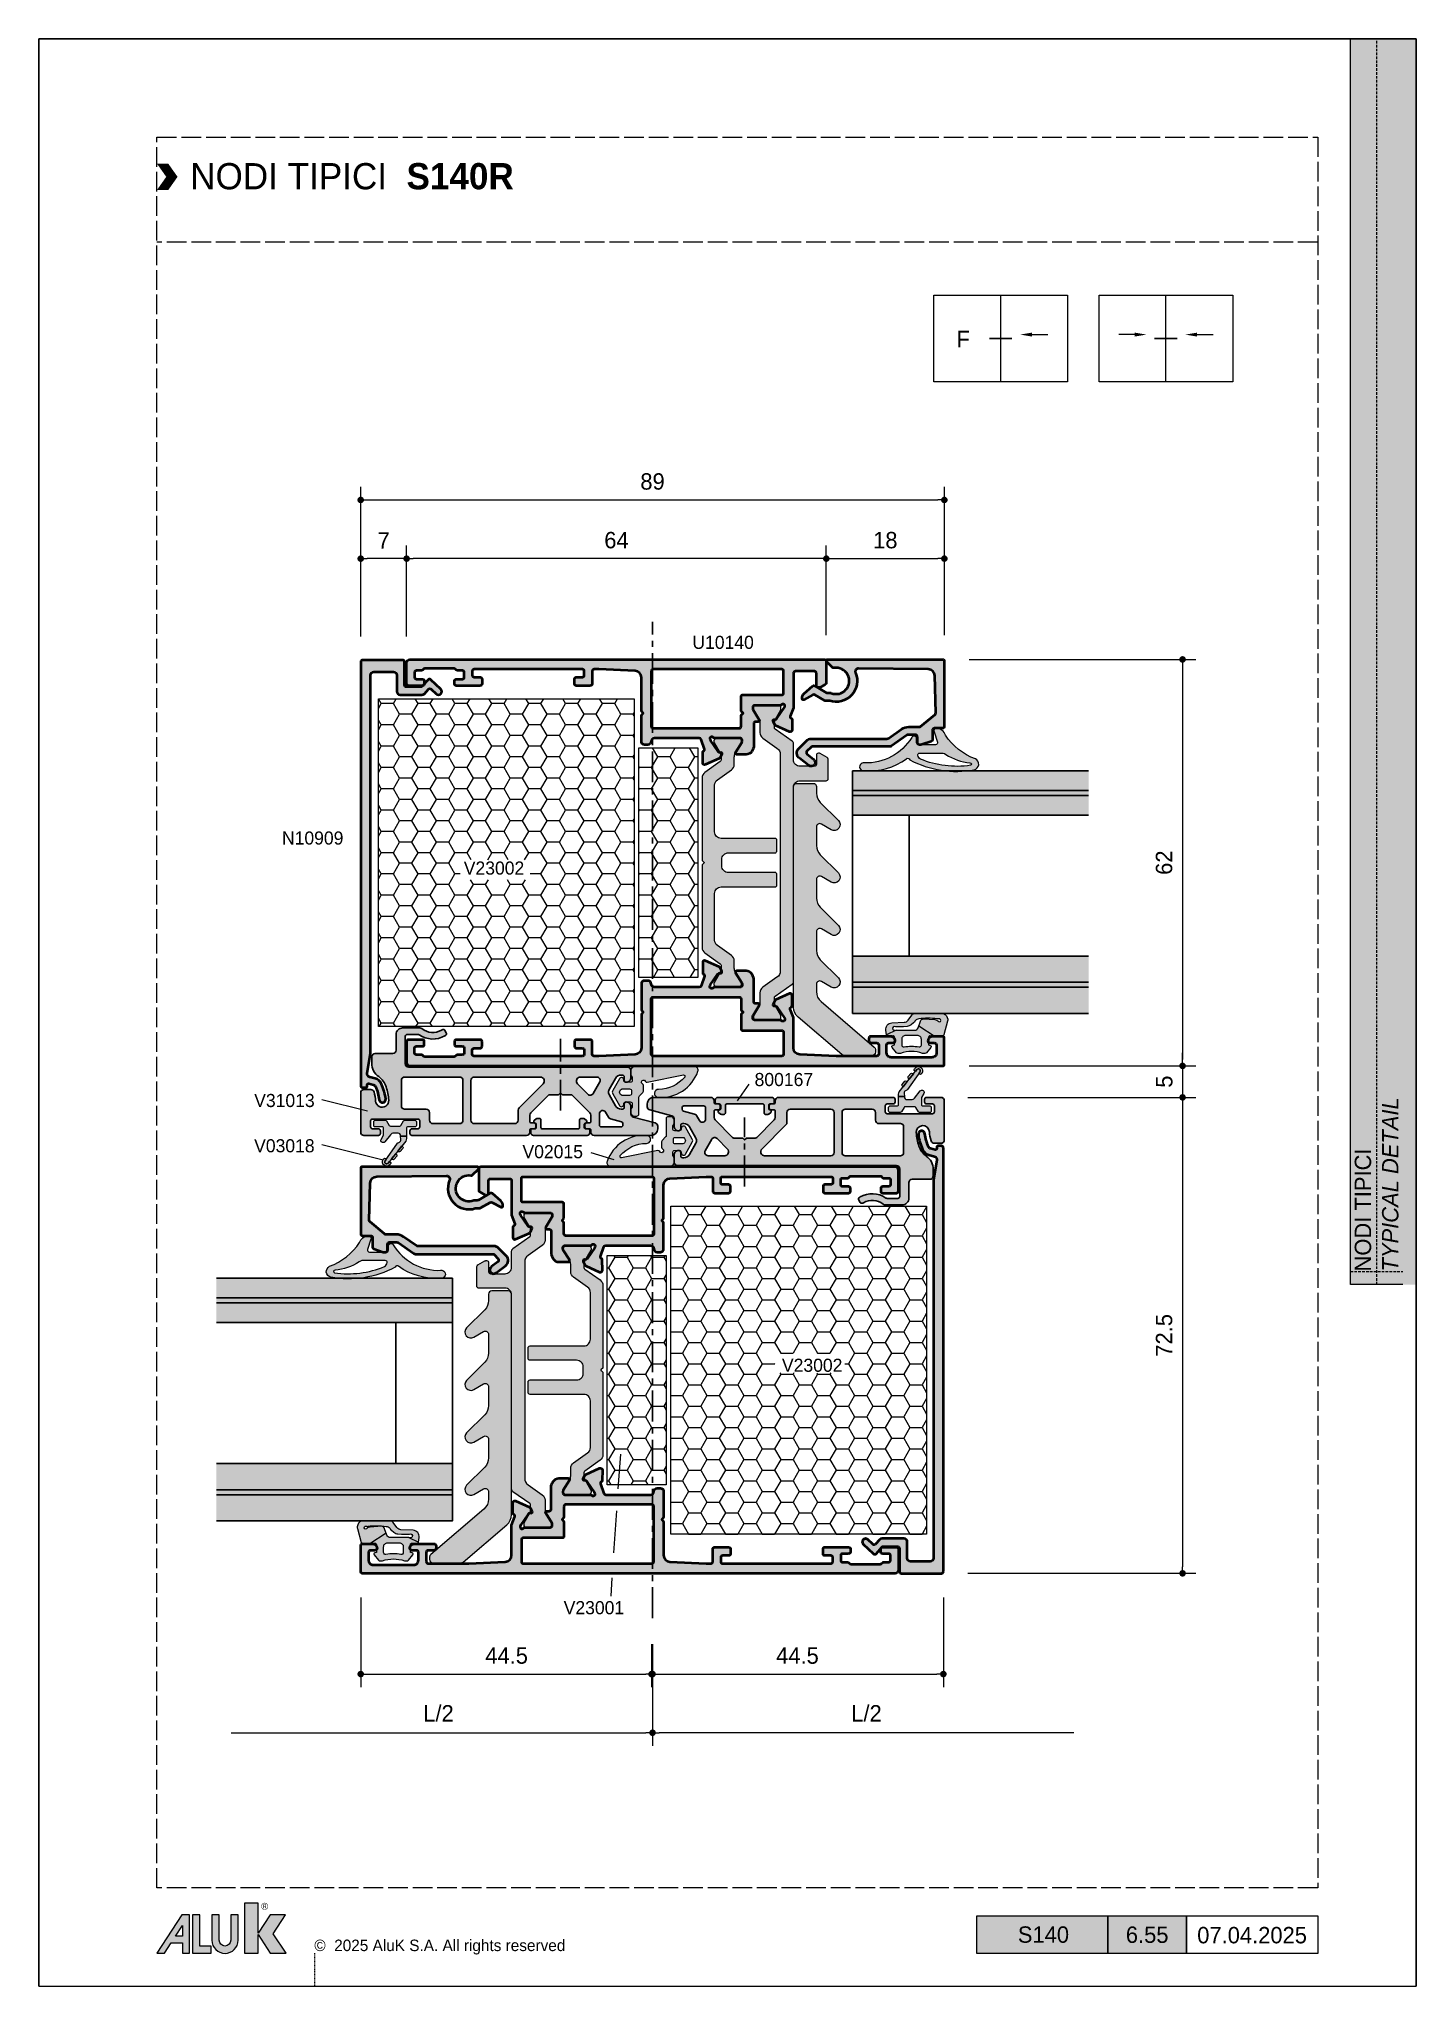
# Paper-space layout 'S6 55' of a CAD drawing. Header units: millimetres. Extents: x 180 to 390, y 30 to 327.
# The model-space entities are those that its viewports show. They can reach past a viewport. Long polylines and large blocks are cut down to what shows.
import ezdxf
from ezdxf.enums import TextEntityAlignment as Align

# ---------------------------------------------------------------- set-up
doc = ezdxf.new("R2010")
doc.units = ezdxf.units.MM
doc.header["$LTSCALE"] = 0.25
doc.header["$MEASUREMENT"] = 0
for name, pattern in [('ACAD_ISO02W100', [15, 12, -3]), ('CENTER', [2, 1.25, -0.25, 0.25, -0.25]), ('DOT2', [0.125, 0, -0.125]), ('HIDDEN', [9.525, 6.35, -3.175])]:
    doc.linetypes.add(name, pattern=pattern)
doc.layers.get('0').update_dxf_attribs({"lineweight": 5})
doc.layers.get('Defpoints').update_dxf_attribs({"lineweight": 5})
for name, color, linetype in [('01_ALUK Logo', 7, 'Continuous'), ('ASSI', 1, 'CENTER'), ('GOMMA', 3, 'Continuous'), ('QUOTE', 254, 'Continuous'), ('VETRO', 6, 'Continuous')]:
    doc.layers.add(name, color=color, linetype=linetype)
for name, color, linetype, lineweight in [('01_Aluminum', 4, 'Continuous', 40), ('01_Dimension', 251, 'Continuous', 9), ('01_External Border', 150, 'Continuous', 20), ('01_Fill Glass', 254, 'Continuous', 0), ('01_Fill Plastic', 253, 'Continuous', 0), ('01_Fill Polyamide', 10, 'Continuous', 0), ('01_Fill Various', 137, 'Continuous', 5), ('01_Glazing', 6, 'Continuous', 25), ('01_Plastic', 3, 'Continuous', 20), ('01_Polyamide', 201, 'Continuous', 20), ('01_Text', 40, 'Continuous', 25), ('01_Thin line', 8, 'Continuous', 9)]:
    doc.layers.add(name, color=color, linetype=linetype, lineweight=lineweight)
for name, color, linetype, lineweight, true_color in [('01_Fill 2°material', 7, 'Continuous', 0, 0xbfbfbf), ('01_Fill Aluminum', 7, 'Continuous', 0, 0xdcdcdc), ('01_Fill Border Red', 7, 'Continuous', 20, 0xe2001a), ('01_Text [White]', 7, 'Continuous', 25, 0xffffff)]:
    doc.layers.add(name, color=color, linetype=linetype, lineweight=lineweight, true_color=true_color)
doc.layers.add('01_Fill Border Grey', color=7, linetype='Continuous', true_color=0x555655)
doc.layers.add('02_Block Frame', color=7, linetype='Continuous', lineweight=5, true_color=0xe2001a, plot=False)
doc.layers.add('02_Layout Grid', color=252, linetype='DOT2', lineweight=5, plot=False, transparency=0.5)
doc.styles.add('ALUK Main&Secondary Titles', font='GOTHIC.TTF')
doc.styles.add('Aluk Text', font='GOTHIC.TTF')
doc.styles.get("Standard").update_dxf_attribs({"font": 'arial.ttf'})
doc.dimstyles.new('ALUK Manual 1-1', dxfattribs={"dimtxt": 2.5, "dimasz": 1, "dimexe": 2, "dimexo": 4, "dimgap": 1.5, "dimtad": 3, "dimdec": 1, "dimdsep": 46, "dimtxsty": 'Aluk Text', "dimblk": 'DOT', "dimcen": 0, "dimclrd": 256, "dimclre": 256, "dimclrt": 2, "dimaunit": 1, "dimadec": 0, "dimazin": 0, "dimtfac": 0.7, "dimtdec": 1, "dimtmove": 0, "dimatfit": 3, "dimldrblk": 'DOT', "dimfxl": 1, "dimtolj": 2, "dimlwd": -1, "dimlwe": -1, "dimarcsym": 0})

psp = doc.layouts.new('S6 55')

msp = doc.modelspace()

# ---------------------------------------------------------------- texts
at = {"layer": '01_Text', "style": 'Aluk Text'}
for s, p in [('U10140', (1139.647, -987.03)), ('N10909', (1077.062, -1016.882)), ('V23002', (1104.787, -1021.464)), ('800167', (1149.135, -1053.718)), ('V31013', (1072.829, -1056.915)), ('V03018', (1072.816, -1063.824)), ('V02015', (1113.737, -1064.725)), ('V23002', (1153.305, -1097.301)), ('V23001', (1120.023, -1134.282))]:
    msp.add_text(s, height=2, dxfattribs=at).set_placement(p)
at = {"layer": '01_Text', "insert": (1063.067, -914.96), "char_height": 4, "attachment_point": 4, "style": 'ALUK Main&Secondary Titles'}
msp.add_mtext_dynamic_manual_height_columns('NODI TIPICI  {\\fCentury Gothic|b1|i0|c0|p34;S140R}', width=120.62971, gutter_width=15, heights=[0], dxfattribs=at)
at = {"layer": '01_Text', "ltscale": 0.25, "insert": (1181.964, -938.514), "char_height": 2.5, "attachment_point": 3, "style": 'Aluk Text'}
msp.add_mtext_dynamic_manual_height_columns('F', width=3.17792, gutter_width=12.5, heights=[0], dxfattribs=at)
at = {"layer": '01_Text', "style": 'ALUK Main&Secondary Titles'}
msp.add_attdef('07.04.2025', text='', height=2.5, dxfattribs=at).set_placement((1225, -1183.229), align=Align.MIDDLE)
at = {"layer": '01_Text [White]', "color": 7, "ltscale": 0.25, "true_color": 0xffffff, "style": 'Aluk Text'}
msp.add_attdef('6.55', text='', height=2.5, dxfattribs=at).set_placement((1209, -1183.165), align=Align.MIDDLE)

# ---------------------------------------------------------------- blocks, each defined once
blk = doc.blocks.new('serie_')
at = {"layer": '01_Text [White]', "color": 7, "true_color": 0xffffff, "insert": (10, -2.87), "char_height": 2.5, "attachment_point": 5, "style": 'ALUK Main&Secondary Titles'}
blk.add_mtext_dynamic_manual_height_columns('S140', width=20, gutter_width=12.5, heights=[0], dxfattribs=at)
blk = doc.blocks.new('V31013')
at = {"layer": '01_Fill Plastic', "ltscale": 0.25}
h = blk.add_hatch(color=256, dxfattribs=at)
h.dxf.hatch_style = 1
h.paths.add_polyline_path([(36.8, 11.1), (28.1, 11.1, 0.414214), (27.6, 10.6), (27.6, 10.3, -0.414214), (27.4, 10.1), (26.95, 10.1, 0.414214), (26.7, 9.85), (26.7, 9.45, 0.414214), (26.95, 9.2), (27.4, 9.2, -0.414214), (27.6, 9), (27.6, 8.01, -0.198912), (27.45, 7.65), (24.79, 4.99, -0.198912), (24.58, 4.9), (23.25, 4.9), (22.95, 4.6), (22.65, 4.9), (21.32, 4.9, -0.198912), (21.11, 4.99), (18.45, 7.65, -0.198912), (18.3, 8.01), (18.3, 9, -0.414214), (18.5, 9.2), (18.95, 9.2, 0.414214), (19.2, 9.45), (19.2, 9.85, 0.414214), (18.95, 10.1), (18.5, 10.1, -0.414214), (18.3, 10.3), (18.3, 10.6, 0.414214), (17.8, 11.1), (0.3, 11.1, 0.414214), (0, 10.8), (0, 10.4, 0.414214), (0.3, 10.1), (1.2, 10.1, -0.414214), (1.5, 9.8), (1.5, 8.9, -0.414214), (1.2, 8.6), (-5.7, 8.6, -0.414214), (-6, 8.9), (-6, 9.8, -0.414214), (-5.7, 10.1), (-4.8, 10.1, 0.414214), (-4.5, 10.4), (-4.5, 10.8, 0.414214), (-4.8, 11.1), (-7, 11.1, 0.414214), (-7.5, 10.6), (-7.5, 4.6, 0.414214), (-7, 4.1), (-5.95, 4.1, 0.334223), (-5.47, 4.46, 0.051425), (-5.22, 5.87, -1), (-3.23, 5.72, -0.058029), (-3.62, 3.68, -0.163247), (-4.75, 2.14, 0.243183), (-5.8, 0.1), (-5.8, -0.9, 0.414214), (-5.3, -1.4), (-2.6, -1.4, -0.414214), (-2.1, -1.9), (-2.1, -4.3, 0.414214), (-1.1, -5.3), (1.51, -5.3, 0.170553), (1.82, -5.19, -0.309147), (4.84, -4.96), (4.94, -5.02, 0.414214), (5.35, -4.91), (5.55, -4.56, 0.438809), (5.42, -4.14, 0.295434), (1.41, -4.25, -0.151572), (1.24, -4.3), (-0.4, -4.3, -0.414214), (-0.7, -4), (-0.7, 0.2, -0.414214), (-0.2, 0.7), (33.2, 0.7, 0.414214), (33.7, 1.2), (33.7, 2.3, 0.414214), (33, 3, 0.414214), (32.7, 2.7), (32.7, 2.2, -0.414214), (32.4, 1.9), (32.23, 1.9, -0.267949), (31.36, 2.4), (30.37, 4.12, -0.131652), (30.3, 4.37), (30.3, 4.63, -0.131652), (30.37, 4.88), (31.36, 6.6, -0.267949), (32.23, 7.1), (32.4, 7.1, -0.414214), (32.7, 6.8), (32.7, 6.3, 0.414214), (33, 6, 0.414214), (33.7, 6.7), (33.7, 7.82, -0.339454), (34.07, 8.3), (37.43, 9.2, 0.339454), (37.8, 9.68), (37.8, 10.1, 0.414214)])
h.paths.add_polyline_path([(8.1, 8.8), (8.1, 2.7, -0.414214), (7.6, 2.2), (-0.8, 2.2, -0.414214), (-1.3, 2.7), (-1.3, 6.6, -0.414214), (-0.8, 7.1), (2.5, 7.1, 0.414214), (3, 7.6), (3, 8.8, -0.414214), (3.5, 9.3), (7.6, 9.3, -0.414214)], flags=16)
h.paths.add_polyline_path([(9.8, 9.3), (16, 9.3, -0.414214), (16.5, 8.8), (16.5, 7.26, 0.198912), (16.65, 6.91), (20.33, 3.22, -0.668179), (19.91, 2.2), (9.8, 2.2, -0.414214), (9.3, 2.7), (9.3, 8.8, -0.414214)], flags=16)
h.paths.add_polyline_path([(25.57, 3.22), (27.16, 4.82, -0.493145), (27.95, 4.71), (28.97, 2.95, -0.57735), (28.53, 2.2), (25.99, 2.2, -0.668179)], flags=16)
h.paths.add_polyline_path([(28.9, 9.5, -0.414214), (29.2, 9.8), (32.2, 9.8, -0.414214), (32.5, 9.5), (32.5, 9.3, -0.339454), (32.28, 9.01), (30.58, 8.55, 0.198912), (30.28, 8.32), (29.83, 7.55, -0.767327), (28.9, 7.8)], flags=16)
at = {"layer": 'GOMMA'}
for points in [[(5.35, -4.91, -0.414214), (4.94, -5.02), (4.84, -4.96, 0.309147), (1.82, -5.19, -0.170553), (1.51, -5.3), (-1.1, -5.3, -0.414214), (-2.1, -4.3), (-2.1, -1.9, 0.414214), (-2.6, -1.4), (-5.3, -1.4, -0.414214), (-5.8, -0.9), (-5.8, 0.1, -0.243183), (-4.75, 2.14, 0.163247), (-3.62, 3.68, 0.058029), (-3.23, 5.72, 1), (-5.22, 5.87, -0.051425), (-5.47, 4.46, -0.334223), (-5.95, 4.1), (-7, 4.1, -0.414214), (-7.5, 4.6), (-7.5, 10.6, -0.414214), (-7, 11.1), (-4.8, 11.1, -0.414214), (-4.5, 10.8), (-4.5, 10.4, -0.414214), (-4.8, 10.1), (-5.7, 10.1, 0.414214), (-6, 9.8), (-6, 8.9, 0.414214), (-5.7, 8.6), (1.2, 8.6, 0.414214), (1.5, 8.9), (1.5, 9.8, 0.414214), (1.2, 10.1), (0.3, 10.1, -0.414214), (0, 10.4), (0, 10.8, -0.414214), (0.3, 11.1), (17.8, 11.1, -0.414214), (18.3, 10.6), (18.3, 10.3, 0.414214), (18.5, 10.1), (18.95, 10.1, -0.414214), (19.2, 9.85), (19.2, 9.45, -0.414214), (18.95, 9.2), (18.5, 9.2, 0.414214), (18.3, 9), (18.3, 8.01, 0.198912), (18.45, 7.65), (21.11, 4.99, 0.198912), (21.32, 4.9), (22.65, 4.9), (22.95, 4.6), (23.25, 4.9), (24.58, 4.9, 0.198912), (24.79, 4.99), (27.45, 7.65, 0.198912), (27.6, 8.01), (27.6, 9, 0.414214), (27.4, 9.2), (26.95, 9.2, -0.414214), (26.7, 9.45), (26.7, 9.85, -0.414214), (26.95, 10.1), (27.4, 10.1, 0.414214), (27.6, 10.3), (27.6, 10.6, -0.414214), (28.1, 11.1), (36.8, 11.1, -0.414214), (37.8, 10.1), (37.8, 9.68, -0.339454), (37.43, 9.2), (34.07, 8.3, 0.339454), (33.7, 7.82), (33.7, 6.7, -0.414214), (33, 6, -0.414214), (32.7, 6.3), (32.7, 6.8, 0.414214), (32.4, 7.1), (32.23, 7.1, 0.267949), (31.36, 6.6), (30.37, 4.88, 0.131652), (30.3, 4.63), (30.3, 4.37, 0.131652), (30.37, 4.12), (31.36, 2.4, 0.267949), (32.23, 1.9), (32.4, 1.9, 0.414214), (32.7, 2.2), (32.7, 2.7, -0.414214), (33, 3, -0.414214), (33.7, 2.3), (33.7, 1.2, -0.414214), (33.2, 0.7), (-0.2, 0.7, 0.414214), (-0.7, 0.2), (-0.7, -4, 0.414214), (-0.4, -4.3), (1.24, -4.3, 0.151572), (1.41, -4.25, -0.288992), (5.34, -4.09), (5.44, -4.15, -0.414214), (5.55, -4.56)], [(-0.8, 2.2, -0.414214), (-1.3, 2.7), (-1.3, 6.6, -0.414214), (-0.8, 7.1), (2.5, 7.1, 0.414214), (3, 7.6), (3, 8.8, -0.414214), (3.5, 9.3), (7.6, 9.3, -0.414214), (8.1, 8.8), (8.1, 2.7, -0.414214), (7.6, 2.2)], [(20.33, 3.22, -0.668179), (19.91, 2.2), (9.8, 2.2, -0.414214), (9.3, 2.7), (9.3, 8.8, -0.414214), (9.8, 9.3), (16, 9.3, -0.414214), (16.5, 8.8), (16.5, 7.26, 0.198912), (16.65, 6.91)], [(30.28, 8.32), (29.83, 7.55, -0.767327), (28.9, 7.8), (28.9, 9.5, -0.414214), (29.2, 9.8), (32.2, 9.8, -0.414214), (32.5, 9.5), (32.5, 9.3, -0.339454), (32.28, 9.01), (30.58, 8.55, 0.198912)], [(25.99, 2.2), (28.53, 2.2, 0.57735), (28.97, 2.95), (27.95, 4.71, 0.493145), (27.16, 4.82), (25.57, 3.22, 0.668179)]]:
    blk.add_lwpolyline(points, format="xyb", close=True, dxfattribs=at)
blk = doc.blocks.new('800167')
at = {"layer": '01_Fill Plastic', "ltscale": 0.25}
h = blk.add_hatch(color=256, dxfattribs=at)
h.dxf.hatch_style = 1
h.paths.add_polyline_path([(4.5, 6.9, 0.414214), (4.1, 7.3), (-4.1, 7.3, 0.414214), (-4.5, 6.9), (-4.5, 6.51, 0.414214), (-4.29, 6.3), (-3.88, 6.3, -0.414214), (-3.67, 6.09), (-3.67, 5.6, -0.389083), (-3.85, 5.41, 0.670833), (-3.98, 5), (-3.69, 4.76, 0.161709), (-3.54, 4.71), (-3.16, 4.71, 0.414214), (-2.95, 4.91), (-2.95, 6.09, -0.414214), (-2.74, 6.3), (0, 6.3), (2.74, 6.3, -0.414214), (2.95, 6.09), (2.95, 4.91, 0.414214), (3.16, 4.71), (3.54, 4.71, 0.161709), (3.69, 4.76), (3.98, 5, 0.670833), (3.85, 5.41, -0.389083), (3.67, 5.6), (3.67, 6.09, -0.414475), (3.88, 6.3), (4.29, 6.3, 0.414214), (4.5, 6.51)])
at = {"layer": 'GOMMA'}
blk.add_lwpolyline([(2.95, 6.09), (2.95, 4.91, 0.414214), (3.16, 4.71), (3.54, 4.71, 0.161709), (3.69, 4.76), (3.98, 5, 0.670833), (3.85, 5.41, -0.389083), (3.67, 5.6), (3.67, 6.09, -0.414214), (3.88, 6.3), (4.29, 6.3, 0.414214), (4.5, 6.51), (4.5, 6.9, 0.414214), (4.1, 7.3), (-4.1, 7.3, 0.414214), (-4.5, 6.9), (-4.5, 6.51, 0.414214), (-4.29, 6.3), (-3.88, 6.3, -0.414214), (-3.67, 6.09), (-3.67, 5.6, -0.389083), (-3.85, 5.41, 0.670833), (-3.98, 5), (-3.69, 4.76, 0.161709), (-3.54, 4.71), (-3.16, 4.71, 0.414214), (-2.95, 4.91), (-2.95, 6.09, -0.414214), (-2.74, 6.3), (0, 6.3), (2.74, 6.3, -0.414214)], format="xyb", close=True, dxfattribs=at)
blk = doc.blocks.new('V23001')
at = {"layer": '01_Fill Various'}
h = blk.add_hatch(dxfattribs=at)
h.set_pattern_fill('HONEY', color=256, scale=15)
h.paths.add_polyline_path([(9.92, 17.5), (0.92, 17.5), (0.92, -17.5), (9.92, -17.5)])
at = {"layer": '01_Thin line'}
blk.add_lwpolyline([(9.92, 17.5), (0.92, 17.5), (0.92, -17.5), (9.92, -17.5)], close=True, dxfattribs=at)
blk = doc.blocks.new('V23002')
at = {"layer": '01_Fill Various'}
h = blk.add_hatch(dxfattribs=at)
h.set_pattern_fill('HONEY', color=256, scale=15)
h.paths.add_polyline_path([(49.63, 25), (10.63, 25), (10.63, -25), (49.63, -25)])
h.paths.add_polyline_path([(26.47, 0.44), (37.14, 0.44), (37.14, -2.6), (26.47, -2.6)], flags=16)
at = {"layer": '01_Thin line'}
blk.add_lwpolyline([(49.63, 25), (10.63, 25), (10.63, -25), (49.63, -25)], close=True, dxfattribs=at)
blk = doc.blocks.new('V03018 not at work')
at = {"layer": '01_Fill 2°material', "ltscale": 0.25}
h = blk.add_hatch(color=256, dxfattribs=at)
h.dxf.hatch_style = 1
h.paths.add_polyline_path([(-1.03, 6.73, 0.972448), (-1.52, 6.37), (0.37, 3.68, 0.14422), (0.46, 3.61), (0.69, 3.51, -0.360918), (0.88, 3.17, 0.041791), (0.87, 3.13), (0.86, 2.63), (1.76, 2.63), (1.76, 2.99, 0.16844), (1.63, 3.36)])
at = {"layer": '01_Fill Plastic', "ltscale": 0.25}
h = blk.add_hatch(color=256, dxfattribs=at)
h.dxf.hatch_style = 1
h.paths.add_polyline_path([(1.76, 2.63), (0.86, 2.63), (0.86, 2.56, -0.404333), (0.46, 2.17), (-0.21, 2.17, -0.225762), (-0.68, 2.39), (-1.56, 3.48, 0.912851), (-2.11, 3.11), (-1.77, 2.49, -0.125788), (-1.74, 2.39), (-1.74, 1.4, -0.414214), (-1.94, 1.2), (-3.04, 1.2, 0.414214), (-3.24, 1), (-3.24, 0.4, 0.414214), (-3.04, 0.2), (-1.46, 0.2, 0.259925), (-1.29, 0.29), (-0.87, 0.97, -0.259925), (-0.7, 1.07), (0.72, 1.07, -0.259925), (0.89, 0.97), (1.31, 0.29, 0.259925), (1.48, 0.2), (3.06, 0.2, 0.414214), (3.26, 0.4), (3.26, 1, 0.414214), (3.06, 1.2), (1.96, 1.2, -0.414214), (1.76, 1.4)])
h.paths.add_polyline_path([(0.81, 4.96, 0.414213), (0.53, 4.99), (0.42, 4.9), (1.03, 4.11), (1.15, 4.21, 0.414214), (1.19, 4.49)])
h.paths.add_polyline_path([(-0.11, 6.14, 0.414213), (-0.4, 6.17), (-0.51, 6.08), (0.11, 5.29), (0.22, 5.39, 0.414214), (0.26, 5.67)])
h.paths.add_polyline_path([(-1.8, 6.17), (-1.73, 6.07, 0.414213), (-1.45, 6.02), (-1.33, 6.11), (-1.52, 6.37, -0.972447), (-1.03, 6.73), (-0.82, 6.47), (-0.71, 6.56, 0.414214), (-0.67, 6.84), (-0.76, 6.95, 0.972448)])
at = {"layer": '01_Plastic'}
for points in [[(-1.03, 6.73), (-0.82, 6.47), (-0.71, 6.56, 0.414214), (-0.67, 6.84), (-0.76, 6.95, 0.972448), (-1.8, 6.17), (-1.73, 6.07, 0.414213), (-1.45, 6.02), (-1.33, 6.11), (-1.52, 6.37, -0.972448)], [(0.87, 3.13), (0.86, 2.63), (1.76, 2.63), (1.76, 2.99, 0.16844), (1.63, 3.36), (-1.03, 6.73, 0.972448), (-1.52, 6.37), (0.37, 3.68, 0.14422), (0.46, 3.61), (0.69, 3.51, -0.360918), (0.88, 3.17, 0.041791)], [(0.11, 5.29), (0.22, 5.39, 0.414214), (0.26, 5.67), (-0.11, 6.14, 0.414213), (-0.4, 6.17), (-0.51, 6.08)], [(1.15, 4.21, 0.414214), (1.19, 4.49), (0.81, 4.96, 0.414213), (0.53, 4.99), (0.42, 4.9), (1.03, 4.11)]]:
    blk.add_lwpolyline(points, format="xyb", close=True, dxfattribs=at)
blk.add_lwpolyline([(-2.11, 3.11), (-1.77, 2.49, -0.125788), (-1.74, 2.39), (-1.74, 1.4, -0.414214), (-1.94, 1.2), (-3.04, 1.2, 0.414214), (-3.24, 1), (-3.24, 0.4, 0.414214), (-3.04, 0.2), (-1.46, 0.2, 0.259925), (-1.29, 0.29), (-0.87, 0.97, -0.259925), (-0.7, 1.07), (0.72, 1.07, -0.259925), (0.89, 0.97), (1.31, 0.29, 0.259925), (1.48, 0.2), (3.06, 0.2, 0.414214), (3.26, 0.4), (3.26, 1, 0.414214), (3.06, 1.2), (1.96, 1.2, -0.414214), (1.76, 1.4), (1.76, 2.63), (0.86, 2.63), (0.86, 2.56, -0.404333), (0.46, 2.17), (-0.21, 2.17, -0.225762), (-0.68, 2.39), (-1.56, 3.48, 0.912851), (-2.11, 3.11)], format="xyb", dxfattribs=at)
blk = doc.blocks.new('U10140')
at = {"layer": '01_Fill Aluminum', "ltscale": 0.25}
h = blk.add_hatch(color=256, dxfattribs=at)
h.dxf.hatch_style = 1
h.paths.add_polyline_path([(28.2, -8.5), (27.9, -8.2), (28.2, -7.9), (28.2, -2.75, -0.400839), (29.15, -1.75), (34.7, -1.5), (35.4, -1.5, -0.414214), (35.7, -1.8), (35.7, -3.7, 0.414214), (36, -4), (38.1, -4, 0.414214), (38.4, -3.7), (38.4, -3, 0.414214), (38.1, -2.7), (37.2, -2.7, -0.414214), (36.9, -2.4), (36.9, -1.8, -0.414214), (37.2, -1.5), (53.7, -1.5, -0.414214), (54, -1.8), (54, -2.4, -0.414214), (53.7, -2.7), (52.8, -2.7, 0.414214), (52.5, -3), (52.5, -3.7, 0.414214), (52.8, -4), (56.4, -4, 0.414214), (56.7, -3.7), (56.7, -3.3, 0.414214), (56.4, -3), (55.5, -3, -0.414214), (55.2, -2.7), (55.2, -2, -0.414214), (55.5, -1.7), (56.25, -1.7, 0.267949), (56.51, -1.55, -0.267949), (56.77, -1.4), (61.23, -1.4, -0.267949), (61.49, -1.55, 0.267949), (61.75, -1.7), (62.5, -1.7, -0.414214), (62.8, -2), (62.8, -2.7, -0.414214), (62.5, -3), (61.6, -3, 0.414214), (61.3, -3.3), (61.3, -3.7, 0.414214), (61.6, -4), (63.7, -4, 0.414214), (64, -3.7), (64, -0.5, 0.414214), (63.5, 0), (0.3, 0, 0.414214), (0, -0.3), (0, -3.55, 0.267949), (0.15, -3.81), (0.93, -4.26, 0.131652), (1.08, -4.3, 0.569051), (1.5, -4), (1.5, -2.1, -0.414214), (1.8, -1.8), (4.7, -1.8, -0.414214), (5, -2.1), (5, -7.27, 0.086513), (5.02, -7.37), (5.49, -8.67, -0.392793), (5.36, -8.97), (5.34, -8.97, 0.294413), (5.21, -9.19), (5.2, -10.76, 0.548619), (5.62, -11.04), (7.73, -10.09, 0.177976), (7.87, -9.95), (8.11, -9.44, 0.717549), (7.87, -9.15, -0.329769), (7.53, -9.03), (6.41, -7.4), (6.33, -7.22, -0.855531), (6.82, -6.9, 0.213411), (7.05, -7), (10.9, -7, -0.414214), (11.2, -7.3), (11.2, -7.61), (10.23, -9.2, 0.585524), (10.4, -9.5), (10.75, -9.5, -0.414214), (11.05, -9.8), (11.05, -13.21, 0.181148), (11.3, -13.87, 0.307022), (12.22, -14.5), (13.65, -14.5, 0.585524), (13.82, -14.2), (12.85, -12.61), (12.85, -12.3, -0.414214), (13.15, -12), (17, -12, 0.213411), (17.23, -11.9, -0.85546), (17.72, -12.22), (17.64, -12.4), (16.52, -14.03, -0.267949), (16.25, -14.16), (16.13, -14.15, 0.57735), (15.94, -14.44), (16.18, -14.95, 0.177976), (16.32, -15.09), (18.43, -16.04, 0.544467), (18.85, -15.76), (18.84, -14.19, 0.303984), (18.7, -13.97, -0.402738), (18.56, -13.67), (19.09, -12.2, -0.316363), (19.38, -12), (26.2, -12, -0.414214), (26.7, -12.5, 0.414214), (27.2, -13), (27.7, -13, 0.414214), (28.2, -12.5)])
h.paths.add_polyline_path([(26.4, -10.5), (13.3, -10.5, -0.414214), (13, -10.2), (13, -8.5), (12.7, -8.2), (13, -7.9), (13, -5.7, 0.414214), (12.7, -5.4), (6.8, -5.4, -0.414214), (6.5, -5.1), (6.5, -1.8, -0.414214), (6.8, -1.5), (26.4, -1.5, -0.414214), (26.7, -1.8), (26.7, -10.2, -0.414214)], flags=16)
h.paths.add_polyline_path([(64, -58.3, 0.414214), (63.7, -58), (61.6, -58, 0.414214), (61.3, -58.3), (61.3, -58.7, 0.414214), (61.6, -59), (62.5, -59, -0.414214), (62.8, -59.3), (62.8, -60, -0.414214), (62.5, -60.3), (61.75, -60.3, 0.267949), (61.49, -60.45, -0.267949), (61.23, -60.6), (56.77, -60.6, -0.267949), (56.51, -60.45, 0.267949), (56.25, -60.3), (55.5, -60.3, -0.414214), (55.2, -60), (55.2, -59.3, -0.414214), (55.5, -59), (56.4, -59, 0.414214), (56.7, -58.7), (56.7, -58.3, 0.414214), (56.4, -58), (52.8, -58, 0.414214), (52.5, -58.3), (52.5, -59, 0.414214), (52.8, -59.3), (53.7, -59.3, -0.414214), (54, -59.6), (54, -60.2, -0.414214), (53.7, -60.5), (37.2, -60.5, -0.414214), (36.9, -60.2), (36.9, -59.6, -0.414214), (37.2, -59.3), (38.1, -59.3, 0.414214), (38.4, -59), (38.4, -58.3, 0.414214), (38.1, -58), (36, -58, 0.414214), (35.7, -58.3), (35.7, -60.2, -0.414214), (35.4, -60.5), (34.7, -60.5), (29.15, -60.25, -0.400839), (28.2, -59.25), (28.2, -54.1), (27.9, -53.8), (28.2, -53.5), (28.2, -49.5, 0.414214), (27.7, -49), (27.2, -49, 0.414214), (26.7, -49.5, -0.414214), (26.2, -50), (19.38, -50, -0.316363), (19.09, -49.8), (18.56, -48.33, -0.392793), (18.69, -48.03), (18.7, -48.03, 0.294413), (18.84, -47.81), (18.85, -46.24, 0.548619), (18.43, -45.96), (16.32, -46.91, 0.177976), (16.18, -47.05), (15.94, -47.56, 0.717549), (16.18, -47.85, -0.329769), (16.52, -47.97), (17.64, -49.6), (17.72, -49.78, -0.855531), (17.23, -50.1, 0.213411), (17, -50), (13.15, -50, -0.414214), (12.85, -49.7), (12.85, -49.39), (13.82, -47.8, 0.585524), (13.65, -47.5), (12.22, -47.5, 0.307022), (11.3, -48.13, 0.181148), (11.05, -48.79), (11.05, -52.2, -0.414214), (10.75, -52.5), (10.4, -52.5, 0.585524), (10.23, -52.8), (11.2, -54.39), (11.2, -54.7, -0.414214), (10.9, -55), (7.05, -55, 0.213411), (6.82, -55.1, -0.85546), (6.33, -54.78), (6.41, -54.6), (7.53, -52.97, -0.267949), (7.8, -52.84), (7.92, -52.85, 0.57735), (8.11, -52.56), (7.87, -52.05, 0.177976), (7.73, -51.91), (5.62, -50.96, 0.544467), (5.2, -51.24), (5.21, -52.81, 0.303984), (5.35, -53.03, -0.402738), (5.49, -53.33), (5.02, -54.63, 0.086513), (5, -54.73), (5, -59.25, -0.400839), (4.05, -60.25), (-1.5, -60.5), (-7.7, -60.5, -0.414214), (-8, -60.2), (-8, -58.8, -0.414214), (-7.7, -58.5), (-6.8, -58.5, 0.414214), (-6.5, -58.2), (-6.5, -57.8, 0.414214), (-6.8, -57.5), (-9.8, -57.5, 0.414214), (-10.5, -58.2, 0.414214), (-10.2, -58.5), (-9.5, -58.5, -0.414214), (-9.2, -58.8), (-9.2, -60, -0.414214), (-9.9, -60.7), (-16.1, -60.7, -0.414214), (-16.8, -60), (-16.8, -58.8, -0.414214), (-16.5, -58.5), (-15.8, -58.5, 0.414214), (-15.5, -58.2, 0.414214), (-16.2, -57.5), (-17.7, -57.5, 0.414214), (-18, -57.8), (-18, -61.7, 0.414214), (-17.7, -62), (63.5, -62, 0.414214), (64, -61.5)])
h.paths.add_polyline_path([(26.4, -60.5), (6.8, -60.5, -0.414214), (6.5, -60.2), (6.5, -56.9, -0.414214), (6.8, -56.6), (12.7, -56.6, 0.414214), (13, -56.3), (13, -54.1), (12.7, -53.8), (13, -53.5), (13, -51.8, -0.414214), (13.3, -51.5), (26.4, -51.5, -0.414214), (26.7, -51.8), (26.7, -60.2, -0.414214)], flags=16)
at = {"layer": '01_Fill Polyamide', "ltscale": 0.25}
h = blk.add_hatch(color=256, dxfattribs=at)
h.dxf.hatch_style = 1
h.paths.add_polyline_path([(7.01, -14.5, -0.243523), (7.52, -13.52), (9.69, -11.99, 0.243523), (10.11, -11.17), (10.11, -9.71, -0.131571), (10.27, -9.11), (11.08, -7.71, 0.131571), (11.11, -7.61), (11.11, -7.4, 0.414214), (10.71, -7), (7.31, -7, 0.414214), (6.91, -7.4), (6.91, -7.61, 0.131571), (6.94, -7.71), (7.75, -9.11, -0.131571), (7.91, -9.71), (7.91, -10.4, -0.243523), (7.78, -10.64), (5.22, -12.45, 0.243523), (5.01, -12.86), (5.01, -15.3, -0.414214), (4.01, -16.3), (1.81, -16.3, -0.414214), (1.51, -16), (1.51, -14.6, 0.474297), (1.15, -14.31, 0.183081), (0.94, -14.34), (-0.14, -14.96, 0.267949), (-0.29, -15.22), (-0.29, -18.2, 0.414214), (0.01, -18.5), (4.01, -18.5, -0.414214), (5.01, -19.5), (5.01, -49.14, 0.243523), (5.22, -49.55), (7.78, -51.36, -0.243523), (7.91, -51.6), (7.91, -52.29, -0.131571), (7.75, -52.89), (6.94, -54.29, 0.131571), (6.91, -54.39), (6.91, -54.6, 0.414214), (7.31, -55), (10.71, -55, 0.414214), (11.11, -54.6), (11.11, -54.39, 0.131571), (11.08, -54.29), (10.27, -52.89, -0.131571), (10.11, -52.29), (10.11, -50.83, 0.243523), (9.69, -50.01), (7.52, -48.48, -0.243523), (7.01, -47.5)])
h = blk.add_hatch(color=256, dxfattribs=at)
h.dxf.hatch_style = 1
h.paths.add_polyline_path([(18.93, -18.07, 0.243523), (18.51, -17.25), (16.16, -15.59, -0.243523), (16.03, -15.35), (16.03, -14.89, -0.131571), (16.2, -14.29), (17.11, -12.71, 0.131571), (17.13, -12.61), (17.13, -12.4, 0.414214), (16.73, -12), (13.33, -12, 0.414214), (12.93, -12.4), (12.93, -12.61, 0.131571), (12.96, -12.71), (13.87, -14.29, -0.131571), (14.03, -14.89), (14.03, -16.02, 0.243523), (14.46, -16.84), (16.61, -18.36, -0.243523), (17.03, -19.17), (17.03, -26.3, -0.414214), (16.03, -27.3), (7.83, -27.3, 0.414214), (7.53, -27.6), (7.53, -29.2, 0.414214), (7.83, -29.5), (14.93, -29.5, -0.414214), (15.93, -30.5), (15.93, -31.5, -0.414214), (14.93, -32.5), (7.83, -32.5, 0.414214), (7.53, -32.8), (7.53, -34.4, 0.414214), (7.83, -34.7), (16.03, -34.7, -0.414214), (17.03, -35.7), (17.03, -42.83, -0.243523), (16.61, -43.64), (14.46, -45.16, 0.243523), (14.03, -45.98), (14.03, -47.11, -0.131571), (13.87, -47.71), (12.96, -49.29, 0.131571), (12.93, -49.39), (12.93, -49.6, 0.414214), (13.33, -50), (16.73, -50, 0.414214), (17.13, -49.6), (17.13, -49.39, 0.131571), (17.11, -49.29), (16.2, -47.71, -0.131571), (16.03, -47.11), (16.03, -46.65, -0.243523), (16.16, -46.41), (18.51, -44.75, 0.243523), (18.93, -43.93), (18.93, -31.38, 0.198912), (18.91, -31.31), (18.66, -31.07, -0.414214), (18.66, -30.93), (18.91, -30.69, 0.198912), (18.93, -30.62)])
at = {"layer": '01_Aluminum'}
for points in [[(38.4, -3, 0.414214), (38.1, -2.7), (37.2, -2.7, -0.414214), (36.9, -2.4), (36.9, -1.8, -0.414214), (37.2, -1.5), (53.7, -1.5, -0.414214), (54, -1.8), (54, -2.4, -0.414214), (53.7, -2.7), (52.8, -2.7, 0.414214), (52.5, -3), (52.5, -3.7, 0.414214), (52.8, -4), (56.4, -4, 0.414214), (56.7, -3.7), (56.7, -3.3, 0.414214), (56.4, -3), (55.5, -3, -0.414214), (55.2, -2.7), (55.2, -2, -0.414214), (55.5, -1.7), (56.25, -1.7, 0.267949), (56.51, -1.55, -0.267949), (56.77, -1.4), (61.23, -1.4, -0.267949), (61.49, -1.55, 0.267949), (61.75, -1.7), (62.5, -1.7, -0.414214), (62.8, -2), (62.8, -2.7, -0.414214), (62.5, -3), (61.6, -3, 0.414214), (61.3, -3.3), (61.3, -3.7, 0.414214), (61.6, -4), (63.7, -4, 0.414214), (64, -3.7), (64, -0.5, 0.414214), (63.5, 0), (0.3, 0, 0.414214), (0, -0.3), (0, -3.55, 0.267949), (0.15, -3.81), (0.93, -4.26, 0.131652), (1.08, -4.3), (1.2, -4.3, 0.414214), (1.5, -4), (1.5, -2.1, -0.414214), (1.8, -1.8), (4.7, -1.8, -0.414214), (5, -2.1), (5, -7.27, 0.086513), (5.02, -7.37), (5.49, -8.67, -0.392793), (5.36, -8.97), (5.34, -8.97, 0.294413), (5.21, -9.19), (5.2, -10.76, 0.548619), (5.62, -11.04), (7.73, -10.09, 0.177976), (7.87, -9.95), (8.11, -9.44, 0.57735), (7.92, -9.15), (7.8, -9.16, -0.267949), (7.53, -9.03), (6.41, -7.4), (6.33, -7.22, -0.85546), (6.82, -6.9, 0.213411), (7.05, -7), (10.9, -7, -0.414214), (11.2, -7.3), (11.2, -7.52, -0.137872), (11.16, -7.68), (10.23, -9.2, 0.585524), (10.4, -9.5), (10.75, -9.5, -0.414214), (11.05, -9.8), (11.05, -13.21, 0.137872), (11.2, -13.73), (11.37, -14.02, 0.261413), (12.22, -14.5), (13.65, -14.5, 0.585524), (13.82, -14.2), (12.89, -12.68, -0.137872), (12.85, -12.52), (12.85, -12.3, -0.414214), (13.15, -12), (17, -12, 0.213411), (17.23, -11.9, -0.85546), (17.72, -12.22), (17.64, -12.4), (16.52, -14.03, -0.267949), (16.25, -14.16), (16.13, -14.15, 0.57735), (15.94, -14.44), (16.18, -14.95, 0.177976), (16.32, -15.09), (18.43, -16.04, 0.548619), (18.85, -15.76), (18.84, -14.19, 0.294413), (18.7, -13.97), (18.69, -13.97, -0.392793), (18.56, -13.67), (19.09, -12.2, -0.316363), (19.38, -12), (26.2, -12, -0.414214), (26.7, -12.5, 0.414214), (27.2, -13), (27.7, -13, 0.414214), (28.2, -12.5), (28.2, -8.5), (27.9, -8.2), (28.2, -7.9), (28.2, -2.75, -0.400839), (29.15, -1.75), (34.7, -1.5), (35.4, -1.5, -0.414214), (35.7, -1.8), (35.7, -3.7, 0.414214), (36, -4), (38.1, -4, 0.414214), (38.4, -3.7)], [(13, -7.9), (13, -5.7, 0.414214), (12.7, -5.4), (6.8, -5.4, -0.414214), (6.5, -5.1), (6.5, -1.8, -0.414214), (6.8, -1.5), (26.4, -1.5, -0.414214), (26.7, -1.8), (26.7, -10.2, -0.414214), (26.4, -10.5), (13.3, -10.5, -0.414214), (13, -10.2), (13, -8.5), (12.7, -8.2)], [(36.9, -60.2, 0.414214), (37.2, -60.5), (53.7, -60.5, 0.414214), (54, -60.2), (54, -59.6, 0.414214), (53.7, -59.3), (52.8, -59.3, -0.414214), (52.5, -59), (52.5, -58.3, -0.414214), (52.8, -58), (56.4, -58, -0.414214), (56.7, -58.3), (56.7, -58.7, -0.414214), (56.4, -59), (55.5, -59, 0.414214), (55.2, -59.3), (55.2, -60, 0.414214), (55.5, -60.3), (56.25, -60.3, -0.267949), (56.51, -60.45, 0.267949), (56.77, -60.6), (61.23, -60.6, 0.267949), (61.49, -60.45, -0.267949), (61.75, -60.3), (62.5, -60.3, 0.414214), (62.8, -60), (62.8, -59.3, 0.414214), (62.5, -59), (61.6, -59, -0.414214), (61.3, -58.7), (61.3, -58.3, -0.414214), (61.6, -58), (63.7, -58, -0.414214), (64, -58.3), (64, -61.5, -0.414214), (63.5, -62), (-17.7, -62, -0.414214), (-18, -61.7), (-18, -57.8, -0.414214), (-17.7, -57.5), (-16.2, -57.5, -0.414214), (-15.5, -58.2, -0.414214), (-15.8, -58.5), (-16.5, -58.5, 0.414214), (-16.8, -58.8), (-16.8, -60, 0.414214), (-16.1, -60.7), (-9.9, -60.7, 0.414214), (-9.2, -60), (-9.2, -58.8, 0.414214), (-9.5, -58.5), (-10.2, -58.5, -0.414214), (-10.5, -58.2, -0.414214), (-9.8, -57.5), (-6.8, -57.5, -0.414214), (-6.5, -57.8), (-6.5, -58.2, -0.414214), (-6.8, -58.5), (-7.7, -58.5, 0.414214), (-8, -58.8), (-8, -60.2, 0.414214), (-7.7, -60.5), (-1.5, -60.5), (4.05, -60.25, 0.400839), (5, -59.25), (5, -54.73, -0.086513), (5.02, -54.63), (5.49, -53.33, 0.392793), (5.36, -53.03), (5.34, -53.03, -0.294413), (5.21, -52.81), (5.2, -51.24, -0.548619), (5.62, -50.96), (7.73, -51.91, -0.177976), (7.87, -52.05), (8.11, -52.56, -0.57735), (7.92, -52.85), (7.8, -52.84, 0.267949), (7.53, -52.97), (6.41, -54.6), (6.33, -54.78, 0.85546), (6.82, -55.1, -0.213411), (7.05, -55), (10.9, -55, 0.414214), (11.2, -54.7), (11.2, -54.48, 0.137872), (11.16, -54.32), (10.23, -52.8, -0.585524), (10.4, -52.5), (10.75, -52.5, 0.414214), (11.05, -52.2), (11.05, -48.79, -0.137872), (11.2, -48.27), (11.37, -47.98, -0.261413), (12.22, -47.5), (13.65, -47.5, -0.585524), (13.82, -47.8), (12.89, -49.32, 0.137872), (12.85, -49.48), (12.85, -49.7, 0.414214), (13.15, -50), (17, -50, -0.213411), (17.23, -50.1, 0.85546), (17.72, -49.78), (17.64, -49.6), (16.52, -47.97, 0.267949), (16.25, -47.84), (16.13, -47.85, -0.57735), (15.94, -47.56), (16.18, -47.05, -0.177976), (16.32, -46.91), (18.43, -45.96, -0.548619), (18.85, -46.24), (18.84, -47.81, -0.294413), (18.7, -48.03), (18.69, -48.03, 0.392793), (18.56, -48.33), (19.09, -49.8, 0.316363), (19.38, -50), (26.2, -50, 0.414214), (26.7, -49.5, -0.414214), (27.2, -49), (27.7, -49, -0.414214), (28.2, -49.5), (28.2, -53.5), (27.9, -53.8), (28.2, -54.1), (28.2, -59.25, 0.400839), (29.15, -60.25), (34.7, -60.5), (35.4, -60.5, 0.414214), (35.7, -60.2), (35.7, -58.3, -0.414214), (36, -58), (38.1, -58, -0.414214), (38.4, -58.3), (38.4, -59, -0.414214), (38.1, -59.3), (37.2, -59.3, 0.414214), (36.9, -59.6)], [(6.5, -60.2, 0.414214), (6.8, -60.5), (26.4, -60.5, 0.414214), (26.7, -60.2), (26.7, -51.8, 0.414214), (26.4, -51.5), (13.3, -51.5, 0.414214), (13, -51.8), (13, -53.5), (12.7, -53.8), (13, -54.1), (13, -56.3, -0.414214), (12.7, -56.6), (6.8, -56.6, 0.414214), (6.5, -56.9)]]:
    blk.add_lwpolyline(points, format="xyb", close=True, dxfattribs=at)
at = {"layer": '01_Polyamide'}
for points in [[(9.69, -11.99), (7.52, -13.52, 0.243523), (7.01, -14.5), (7.01, -47.5, 0.243523), (7.52, -48.48), (9.69, -50.01, -0.243523), (10.11, -50.83), (10.11, -52.29, 0.131571), (10.27, -52.89), (11.08, -54.29, -0.131571), (11.11, -54.39), (11.11, -54.6, -0.414214), (10.71, -55), (7.31, -55, -0.414214), (6.91, -54.6), (6.91, -54.39, -0.131571), (6.94, -54.29), (7.75, -52.89, 0.131571), (7.91, -52.29), (7.91, -51.6, 0.243523), (7.78, -51.36), (5.22, -49.55, -0.243523), (5.01, -49.14), (5.01, -19.5, 0.414214), (4.01, -18.5), (0.01, -18.5, -0.414214), (-0.29, -18.2), (-0.29, -15.22, -0.267949), (-0.14, -14.96), (0.94, -14.34, -0.131652), (1.09, -14.3), (1.21, -14.3, -0.414214), (1.51, -14.6), (1.51, -16, 0.414214), (1.81, -16.3), (4.01, -16.3, 0.414214), (5.01, -15.3), (5.01, -12.86, -0.243523), (5.22, -12.45), (7.78, -10.64, 0.243523), (7.91, -10.4), (7.91, -9.71, 0.131571), (7.75, -9.11), (6.94, -7.71, -0.131571), (6.91, -7.61), (6.91, -7.4, -0.414214), (7.31, -7), (10.71, -7, -0.414214), (11.11, -7.4), (11.11, -7.61, -0.131571), (11.08, -7.71), (10.27, -9.11, 0.131571), (10.11, -9.71), (10.11, -11.17, -0.243523)], [(15.93, -30.5, 0.414214), (14.93, -29.5), (7.83, -29.5, -0.414214), (7.53, -29.2), (7.53, -27.6, -0.414214), (7.83, -27.3), (16.03, -27.3, 0.414214), (17.03, -26.3), (17.03, -19.17, 0.243523), (16.61, -18.36), (14.46, -16.84, -0.243523), (14.03, -16.02), (14.03, -14.89, 0.131571), (13.87, -14.29), (12.96, -12.71, -0.131571), (12.93, -12.61), (12.93, -12.4, -0.414214), (13.33, -12), (16.73, -12, -0.414214), (17.13, -12.4), (17.13, -12.61, -0.131571), (17.11, -12.71), (16.2, -14.29, 0.131571), (16.03, -14.89), (16.03, -15.35, 0.243523), (16.16, -15.59), (18.51, -17.25, -0.243523), (18.93, -18.07), (18.93, -30.62, -0.198912), (18.91, -30.69), (18.66, -30.93, 0.414214), (18.66, -31.07), (18.91, -31.31, -0.198912), (18.93, -31.38), (18.93, -43.93, -0.243523), (18.51, -44.75), (16.16, -46.41, 0.243523), (16.03, -46.65), (16.03, -47.11, 0.131571), (16.2, -47.71), (17.11, -49.29, -0.131571), (17.13, -49.39), (17.13, -49.6, -0.414214), (16.73, -50), (13.33, -50, -0.414214), (12.93, -49.6), (12.93, -49.39, -0.131571), (12.96, -49.29), (13.87, -47.71, 0.131571), (14.03, -47.11), (14.03, -45.98, -0.243523), (14.46, -45.16), (16.61, -43.64, 0.243523), (17.03, -42.83), (17.03, -35.7, 0.414214), (16.03, -34.7), (7.83, -34.7, -0.414214), (7.53, -34.4), (7.53, -32.8, -0.414214), (7.83, -32.5), (14.93, -32.5, 0.414214), (15.93, -31.5)]]:
    blk.add_lwpolyline(points, format="xyb", close=True, dxfattribs=at)
blk = doc.blocks.new('V09050')
at = {"layer": '01_Fill Plastic'}
blk.add_hatch(color=256, dxfattribs=at).paths.add_polyline_path([(0.78, -5.64, 0.178558), (0.9, -5.32), (0.9, -1, 0.414214), (0.4, -0.5), (0.01, -0.5, 0.219427), (-0.37, -0.68), (-7.31, -8.8, -0.219427), (-8.83, -9.5), (-9.95, -9.5, -0.57735), (-10.39, -8.75), (-9.52, -7.25, 0.876976), (-10.94, -6.16), (-13.69, -8.91, -0.198912), (-15.1, -9.5), (-17.95, -9.5, -0.57735), (-18.39, -8.75), (-17.52, -7.25, 0.876976), (-18.94, -6.16), (-21.69, -8.91, -0.198912), (-23.1, -9.5), (-25.95, -9.5, -0.57735), (-26.39, -8.75), (-25.52, -7.25, 0.876976), (-26.94, -6.16), (-29.69, -8.91, -0.198912), (-31.1, -9.5), (-33.95, -9.5, -0.57735), (-34.39, -8.75), (-33.52, -7.25, 0.876976), (-34.94, -6.16), (-37.69, -8.91, -0.198912), (-39.1, -9.5), (-40.1, -9.5, 0.414214), (-40.6, -10), (-40.6, -12.5, 0.414214), (-40.1, -13), (-6.43, -13, 0.219427), (-4.91, -12.3)])
at = {"layer": '01_Plastic'}
blk.add_lwpolyline([(-40.6, -10, -0.414214), (-40.1, -9.5), (-39.1, -9.5, 0.198912), (-37.69, -8.91), (-34.94, -6.16, -0.876976), (-33.52, -7.25), (-34.39, -8.75, 0.57735), (-33.95, -9.5), (-31.1, -9.5, 0.198912), (-29.69, -8.91), (-26.94, -6.16, -0.876976), (-25.52, -7.25), (-26.39, -8.75, 0.57735), (-25.95, -9.5), (-23.1, -9.5, 0.198912), (-21.69, -8.91), (-18.94, -6.16, -0.876976), (-17.52, -7.25), (-18.39, -8.75, 0.57735), (-17.95, -9.5), (-15.1, -9.5, 0.198912), (-13.69, -8.91), (-10.94, -6.16, -0.876976), (-9.52, -7.25), (-10.39, -8.75, 0.57735), (-9.95, -9.5), (-8.83, -9.5, 0.219427), (-7.31, -8.8), (-0.37, -0.68, -0.219427), (0.01, -0.5), (0.4, -0.5, -0.414214), (0.9, -1), (0.9, -5.32, -0.178558), (0.78, -5.64), (-4.91, -12.3, -0.219427), (-6.43, -13), (-40.1, -13, -0.414214), (-40.6, -12.5)], format="xyb", close=True, dxfattribs=at)
blk = doc.blocks.new('N10822')
at = {"layer": '01_Fill Aluminum', "ltscale": 0.25}
h = blk.add_hatch(color=256, dxfattribs=at)
h.dxf.hatch_style = 1
h.paths.add_polyline_path([(18.3, 0.1, 0.414214), (18.1, 0.3), (0.5, 0.3, 0.668179), (0.36, -0.04), (1.23, -0.92, 0.239713), (1.49, -1, -1.314619), (1.05, -4.83, 0.096472), (0.94, -4.81), (0.5, -4.81, -0.131652), (0.35, -4.77), (-1.45, -3.73, 0.32492), (-1.8, -3.77), (-3.06, -4.9, 0.221443), (-3.39, -5.68, 0.543658), (-3.1, -5.84), (-1.75, -5.11, -0.260828), (-1.45, -5.11), (0.03, -5.97, 0.131652), (0.18, -6.01), (0.73, -6.01, -0.077954), (0.82, -6.02, 0.639471), (4.76, -1.75, -0.535663), (5.22, -1.06), (15.84, -1.19, -0.402203), (16.83, -2.16), (16.99, -7.85, -0.237824), (16.88, -8.1), (14.69, -9.93, -0.175595), (14.5, -10), (12.9, -10, 0.153915), (11.76, -10.36), (9.83, -11.71, -0.153915), (9.54, -11.8), (-2.02, -11.8, 0.198912), (-2.73, -12.09), (-3.9, -13.27, 0.457988), (-3.79, -14.78), (-2.36, -15.88, 1), (-1.63, -14.92), (-2.62, -14.16, -0.452966), (-2.65, -13.71), (-2.03, -13.09, -0.198912), (-1.81, -13), (9.92, -13, 0.153915), (10.21, -12.91), (12.57, -11.25, -0.153915), (12.75, -11.2), (13.9, -11.2, -0.414214), (14.2, -11.5), (14.2, -12.4, 0.414214), (14.5, -12.7), (14.77, -12.7, 0.078702), (14.86, -12.69), (16.29, -12.22, 0.32492), (16.5, -11.93), (16.5, -10.5, -0.414214), (16.8, -10.2), (18, -10.2, 0.414214), (18.3, -9.9)])
at = {"layer": '01_Aluminum'}
blk.add_lwpolyline([(0.82, -6.02, 0.077954), (0.73, -6.01), (0.18, -6.01, -0.131652), (0.03, -5.97), (-1.45, -5.11, 0.260828), (-1.75, -5.11), (-3.1, -5.84, -0.568509), (-3.39, -5.67), (-3.39, -5.65, -0.212557), (-3.06, -4.9), (-1.8, -3.77, -0.32492), (-1.45, -3.73), (0.35, -4.77, 0.131652), (0.5, -4.81), (0.94, -4.81, -0.096472), (1.05, -4.83, 1.314619), (1.49, -1, -0.239713), (1.23, -0.92), (0.36, -0.04, -0.668179), (0.5, 0.3), (18.1, 0.3, -0.414214), (18.3, 0.1), (18.3, -9.9, -0.414216), (18, -10.2), (16.8, -10.2, 0.414214), (16.5, -10.5), (16.5, -11.93, -0.32492), (16.29, -12.22), (14.86, -12.69, -0.078702), (14.77, -12.7), (14.5, -12.7, -0.414214), (14.2, -12.4), (14.2, -11.5, 0.414214), (13.9, -11.2), (12.75, -11.2, 0.153915), (12.57, -11.25), (10.21, -12.91, -0.153915), (9.92, -13), (-1.81, -13, 0.198912), (-2.03, -13.09), (-2.65, -13.71, 0.452966), (-2.62, -14.16), (-1.63, -14.92, -1), (-2.36, -15.88), (-3.79, -14.78, -0.457988), (-3.9, -13.27), (-2.73, -12.09, -0.198912), (-2.02, -11.8), (9.54, -11.8, 0.153915), (9.83, -11.71), (11.76, -10.36, -0.153915), (12.9, -10), (14.5, -10, 0.175595), (14.69, -9.93), (16.88, -8.1, 0.237824), (16.99, -7.85), (16.83, -2.16, 0.402203), (15.84, -1.19), (5.23, -1.06, 0.542071), (4.76, -1.75, -0.639471)], format="xyb", close=True, dxfattribs=at)
blk = doc.blocks.new('809120')
at = {"layer": '01_Fill Plastic', "ltscale": 0.25}
h = blk.add_hatch(color=256, dxfattribs=at)
h.dxf.hatch_style = 1
h.paths.add_polyline_path([(-9.32, -2.78, 1.248095), (-9.27, -3.97, 0.180641), (-2.91, -2.16, -0.571388), (-2.39, -2.31, 0.168668), (7.45, -3.84, 0.698506), (7.61, -2.17, -0.159099), (3.03, 1.47, 0.302817), (1.73, 2.5, 0.536771), (1.31, 1.97), (1.84, 0.39, -0.511773), (1.55, 0), (-1.05, 0, -0.414214), (-1.35, 0.3), (-1.35, 0.9, 0.752498), (-2.1, 1.11, -0.27203)])
h.paths.add_polyline_path([(-0.88, -1.3), (2.72, -1.3, -0.138334), (3.09, -1.49, 0.117417), (6.79, -2.77, -0.964685), (6.87, -3.15, -0.136865), (-0.77, -2.2, -0.234974), (-1.15, -1.61, -0.505344)], flags=16)
at = {"layer": '01_Plastic'}
for points in [[(-1.35, 0.9, 0.752498), (-2.1, 1.11, -0.27203), (-9.32, -2.78, 1.248095), (-9.27, -3.97, 0.180641), (-2.91, -2.16, -0.571388), (-2.39, -2.31, 0.168668), (7.45, -3.84, 0.698506), (7.61, -2.17, -0.159099), (3.03, 1.47, 0.302817), (1.73, 2.5, 0.536771), (1.31, 1.97), (1.84, 0.39, -0.511773), (1.55, 0), (-1.05, 0, -0.414214), (-1.35, 0.3)], [(6.87, -3.15, -0.136865), (-0.77, -2.2, -0.234974), (-1.15, -1.61, -0.505344), (-0.88, -1.3), (2.72, -1.3, -0.138334), (3.09, -1.49, 0.117417), (6.79, -2.77, -0.964685)]]:
    blk.add_lwpolyline(points, format="xyb", close=True, dxfattribs=at)
blk = doc.blocks.new('V02015')
at = {"layer": '01_Fill 2°material', "ltscale": 0.25}
h = blk.add_hatch(color=256, dxfattribs=at)
h.dxf.hatch_style = 1
h.paths.add_polyline_path([(5.4, -0.17, 0.198912), (5.31, 0.04), (4.79, 0.56, -0.198912), (4.7, 0.77), (4.7, 3.35, 0.414214), (4.4, 3.65), (4, 3.65, 0.414214), (3.5, 3.15), (3.5, 2.63, 0.130289), (3.54, 2.48), (3.66, 2.27, -0.130289), (3.7, 2.12), (3.7, 1.8, -0.414214), (3.4, 1.5), (2.7, 1.5, -0.414214), (2.4, 1.8), (2.4, 1.87, 0.767327), (1.75, 2.05), (0.71, 0.25, 0.267949), (0.71, -0.25), (1.75, -2.05, 0.767327), (2.4, -1.87), (2.4, -1.8, -0.414214), (2.7, -1.5), (3.4, -1.5, -0.414214), (3.7, -1.8), (3.7, -2.12, -0.130289), (3.66, -2.27), (3.54, -2.48, 0.130289), (3.5, -2.63), (3.5, -3.35, 0.414214), (4, -3.85), (13.25, -3.85, 0.518343), (13.72, -3.18, 0.337265), (7.64, 0.79, 1), (7.72, -0.41, -0.218267), (11.69, -2.29, -0.704982), (11.5, -2.62), (5.99, -1.5, 0.327851), (5.67, -1.67, -1.351486), (5.25, -1.27, 0.267949), (5.4, -1.01)])
h.paths.add_polyline_path([(3.3, -0.5), (2.18, -0.5, -0.267949), (1.92, -0.35), (1.81, -0.15, -0.267949), (1.81, 0.15), (1.92, 0.35, -0.267949), (2.18, 0.5), (3.3, 0.5, -0.414214), (3.6, 0.2), (3.6, -0.2, -0.414214)], flags=16)
at = {"layer": '01_Plastic', "color": 80}
blk.add_lwpolyline([(0.71, -0.25, -0.267588), (0.71, 0.25), (1.75, 2.05, -0.767327), (2.4, 1.87), (2.4, 1.8, 0.414214), (2.7, 1.5), (3.4, 1.5, 0.414214), (3.7, 1.8), (3.7, 2.12, 0.130289), (3.66, 2.27), (3.54, 2.48, -0.130289), (3.5, 2.63), (3.5, 3.15, -0.414214), (4, 3.65), (4.4, 3.65, -0.414214), (4.7, 3.35), (4.7, 0.77, 0.198912), (4.79, 0.56), (5.31, 0.04, -0.198912), (5.4, -0.17), (5.4, -1.01, -0.267949), (5.25, -1.27, 1.351486), (5.67, -1.67, -0.327851), (5.99, -1.5), (11.5, -2.62, 0.700827), (11.69, -2.29, 0.218378), (7.72, -0.41, -1), (7.64, 0.79, -0.337265), (13.72, -3.18, -0.518343), (13.25, -3.85), (4, -3.85, -0.414214), (3.5, -3.35), (3.5, -2.63, -0.130289), (3.54, -2.48), (3.66, -2.27, 0.130289), (3.7, -2.12), (3.7, -1.8, 0.414214), (3.4, -1.5), (2.7, -1.5, 0.414214), (2.4, -1.8), (2.4, -1.87, -0.767327), (1.75, -2.05), (0.71, -0.25)], format="xyb", dxfattribs=at)
blk.add_lwpolyline([(1.92, -0.35, 0.267949), (2.18, -0.5), (3.3, -0.5, 0.414214), (3.6, -0.2), (3.6, 0.2, 0.414214), (3.3, 0.5), (2.18, 0.5, 0.267949), (1.92, 0.35), (1.81, 0.15, 0.267949), (1.81, -0.15)], format="xyb", close=True, dxfattribs=at)
blk = doc.blocks.new('_Dot')
at = {"color": 0, "linetype": 'ByBlock', "lineweight": -2}
blk.add_line((-0.5, 0), (-1, 0), dxfattribs=at)
at = {"color": 0, "linetype": 'ByBlock', "const_width": 0.5}
blk.add_lwpolyline([(-0.25, 0, 1), (0.25, 0, 1)], format="xyb", close=True, dxfattribs=at)
blk = doc.blocks.new('*D314')
at = {"layer": '01_Dimension', "ltscale": 0.25, "transparency": 16777216}
for p, q in [((1089.07, -985.14), (1089.07, -962.32)), ((1090.07, -964.32), (1177.07, -964.32)), ((1178.07, -984.94), (1178.07, -962.32))]:
    blk.add_line(p, q, dxfattribs=at)
at = {"layer": 'Defpoints', "color": 0, "ltscale": 0.25, "transparency": 16777216}
for p in [(1178.07, -964.32), (1178.07, -988.94), (1089.07, -989.14)]:
    blk.add_point(p, dxfattribs=at)
at = {"layer": '01_Dimension', "ltscale": 0.25, "transparency": 16777216, "rotation": 180}
blk.add_blockref('_Dot', (1089.07, -964.32), dxfattribs=at)
at = {"layer": '01_Dimension', "ltscale": 0.25, "transparency": 16777216}
blk.add_blockref('_Dot', (1178.07, -964.32), dxfattribs=at)
at = {"layer": '01_Dimension', "color": 2, "ltscale": 0.25, "transparency": 16777216, "insert": (1133.57, -961.51), "char_height": 2.5, "attachment_point": 5, "style": 'Aluk Text'}
blk.add_mtext('\\A2;89', dxfattribs=at)
blk = doc.blocks.new('*D315')
at = {"layer": '01_Dimension', "ltscale": 0.25, "transparency": 16777216}
for p, q in [((1096.07, -985.14), (1096.07, -971.27)), ((1159.07, -973.27), (1097.07, -973.27)), ((1160.07, -984.94), (1160.07, -971.27))]:
    blk.add_line(p, q, dxfattribs=at)
at = {"layer": 'Defpoints', "color": 0, "ltscale": 0.25, "transparency": 16777216}
for p in [(1096.07, -973.27), (1160.07, -988.94), (1096.07, -989.14)]:
    blk.add_point(p, dxfattribs=at)
at = {"layer": '01_Dimension', "ltscale": 0.25, "transparency": 16777216, "rotation": 180}
blk.add_blockref('_Dot', (1096.07, -973.27), dxfattribs=at)
at = {"layer": '01_Dimension', "ltscale": 0.25, "transparency": 16777216}
blk.add_blockref('_Dot', (1160.07, -973.27), dxfattribs=at)
at = {"layer": '01_Dimension', "color": 2, "ltscale": 0.25, "transparency": 16777216, "insert": (1128.07, -970.46), "char_height": 2.5, "attachment_point": 5, "style": 'Aluk Text'}
blk.add_mtext('\\A2;64', dxfattribs=at)
blk = doc.blocks.new('*D316')
at = {"layer": '01_Dimension', "ltscale": 0.25, "transparency": 16777216}
for p, q in [((1160.07, -984.94), (1160.07, -971.27)), ((1161.07, -973.27), (1177.07, -973.27)), ((1178.07, -984.94), (1178.07, -971.27))]:
    blk.add_line(p, q, dxfattribs=at)
at = {"layer": 'Defpoints', "color": 0, "ltscale": 0.25, "transparency": 16777216}
for p in [(1178.07, -973.27), (1160.07, -988.94), (1178.07, -988.94)]:
    blk.add_point(p, dxfattribs=at)
at = {"layer": '01_Dimension', "ltscale": 0.25, "transparency": 16777216, "rotation": 180}
blk.add_blockref('_Dot', (1160.07, -973.27), dxfattribs=at)
at = {"layer": '01_Dimension', "ltscale": 0.25, "transparency": 16777216}
blk.add_blockref('_Dot', (1178.07, -973.27), dxfattribs=at)
at = {"layer": '01_Dimension', "color": 2, "ltscale": 0.25, "transparency": 16777216, "insert": (1169.07, -970.46), "char_height": 2.5, "attachment_point": 5, "style": 'Aluk Text'}
blk.add_mtext('\\A2;18', dxfattribs=at)
blk = doc.blocks.new('*D317')
at = {"layer": '01_Dimension', "ltscale": 0.25, "transparency": 16777216}
for p, q in [((1089.07, -984.94), (1089.07, -971.27)), ((1095.07, -973.27), (1090.07, -973.27)), ((1096.07, -985.14), (1096.07, -971.27))]:
    blk.add_line(p, q, dxfattribs=at)
at = {"layer": 'Defpoints', "color": 0, "ltscale": 0.25, "transparency": 16777216}
for p in [(1089.07, -973.27), (1089.07, -988.94), (1096.07, -989.14)]:
    blk.add_point(p, dxfattribs=at)
at = {"layer": '01_Dimension', "ltscale": 0.25, "transparency": 16777216, "rotation": 180}
blk.add_blockref('_Dot', (1089.07, -973.27), dxfattribs=at)
at = {"layer": '01_Dimension', "ltscale": 0.25, "transparency": 16777216}
blk.add_blockref('_Dot', (1096.07, -973.27), dxfattribs=at)
at = {"layer": '01_Dimension', "color": 2, "ltscale": 0.25, "transparency": 16777216, "insert": (1092.57, -970.49), "char_height": 2.5, "attachment_point": 5, "style": 'Aluk Text'}
blk.add_mtext('\\A2;7', dxfattribs=at)
blk = doc.blocks.new('*D318')
at = {"layer": '01_Dimension', "ltscale": 0.25, "transparency": 16777216}
for p, q in [((1089.07, -1131.74), (1089.07, -1145.41)), ((1133.57, -1138.86), (1133.57, -1145.41)), ((1090.07, -1143.41), (1132.57, -1143.41))]:
    blk.add_line(p, q, dxfattribs=at)
at = {"layer": 'Defpoints', "color": 0, "ltscale": 0.25, "transparency": 16777216}
for p in [(1089.07, -1127.74), (1133.57, -1134.86), (1133.57, -1143.41)]:
    blk.add_point(p, dxfattribs=at)
at = {"layer": '01_Dimension', "ltscale": 0.25, "transparency": 16777216, "rotation": 180}
blk.add_blockref('_Dot', (1089.07, -1143.41), dxfattribs=at)
at = {"layer": '01_Dimension', "ltscale": 0.25, "transparency": 16777216}
blk.add_blockref('_Dot', (1133.57, -1143.41), dxfattribs=at)
at = {"layer": '01_Dimension', "color": 2, "ltscale": 0.25, "transparency": 16777216, "insert": (1111.32, -1140.6), "char_height": 2.5, "attachment_point": 5, "style": 'Aluk Text'}
blk.add_mtext('\\A2;44.5', dxfattribs=at)
blk = doc.blocks.new('*D319')
at = {"layer": '01_Dimension', "ltscale": 0.25, "transparency": 16777216}
for p, q in [((1177.92, -1131.74), (1177.92, -1145.41)), ((1133.42, -1138.86), (1133.42, -1145.41)), ((1134.42, -1143.41), (1176.92, -1143.41))]:
    blk.add_line(p, q, dxfattribs=at)
at = {"layer": 'Defpoints', "color": 0, "ltscale": 0.25, "transparency": 16777216}
for p in [(1177.92, -1127.74), (1133.42, -1134.86), (1177.92, -1143.41)]:
    blk.add_point(p, dxfattribs=at)
at = {"layer": '01_Dimension', "ltscale": 0.25, "transparency": 16777216, "rotation": 180}
blk.add_blockref('_Dot', (1133.42, -1143.41), dxfattribs=at)
at = {"layer": '01_Dimension', "ltscale": 0.25, "transparency": 16777216}
blk.add_blockref('_Dot', (1177.92, -1143.41), dxfattribs=at)
at = {"layer": '01_Dimension', "color": 2, "ltscale": 0.25, "transparency": 16777216, "insert": (1155.67, -1140.6), "char_height": 2.5, "attachment_point": 5, "style": 'Aluk Text'}
blk.add_mtext('\\A2;44.5', dxfattribs=at)
blk = doc.blocks.new('*D320')
at = {"layer": '01_Dimension', "ltscale": 0.25, "transparency": 16777216}
for p, q in [((1133.57, -1138.86), (1133.57, -1154.36)), ((1069.29, -1152.36), (1132.57, -1152.36))]:
    blk.add_line(p, q, dxfattribs=at)
at = {"layer": 'Defpoints', "color": 0, "ltscale": 0.25, "transparency": 16777216}
for p in [(1133.57, -1134.86), (1069.29, -1152.36), (1133.57, -1152.36)]:
    blk.add_point(p, dxfattribs=at)
at = {"layer": '01_Dimension', "ltscale": 0.25, "transparency": 16777216}
blk.add_blockref('_Dot', (1133.57, -1152.36), dxfattribs=at)
at = {"layer": '01_Dimension', "color": 2, "ltscale": 0.25, "transparency": 16777216, "insert": (1100.93, -1149.41), "char_height": 2.5, "attachment_point": 5, "style": 'Aluk Text'}
blk.add_mtext('\\A2;L/2', dxfattribs=at)
blk = doc.blocks.new('_None')
blk = doc.blocks.new('*D321')
at = {"layer": '01_Dimension', "ltscale": 0.25, "transparency": 16777216}
for p, q in [((1133.57, -1138.86), (1133.57, -1154.36)), ((1197.84, -1152.36), (1134.57, -1152.36))]:
    blk.add_line(p, q, dxfattribs=at)
at = {"layer": 'Defpoints', "color": 0, "ltscale": 0.25, "transparency": 16777216}
for p in [(1133.57, -1134.86), (1133.57, -1152.36), (1197.84, -1152.36)]:
    blk.add_point(p, dxfattribs=at)
at = {"layer": '01_Dimension', "ltscale": 0.25, "transparency": 16777216, "rotation": 180}
blk.add_blockref('_Dot', (1133.57, -1152.36), dxfattribs=at)
at = {"layer": '01_Dimension', "color": 2, "ltscale": 0.25, "transparency": 16777216, "insert": (1166.2, -1149.41), "char_height": 2.5, "attachment_point": 5, "style": 'Aluk Text'}
blk.add_mtext('\\A2;L/2', dxfattribs=at)
blk = doc.blocks.new('*D322')
at = {"layer": '01_Dimension', "ltscale": 0.25, "transparency": 16777216}
for p, q in [((1181.87, -988.64), (1216.4, -988.64)), ((1214.4, -989.64), (1214.4, -1049.64)), ((1181.87, -1050.64), (1216.4, -1050.64))]:
    blk.add_line(p, q, dxfattribs=at)
at = {"layer": 'Defpoints', "color": 0, "ltscale": 0.25, "transparency": 16777216}
for p in [(1177.87, -988.64), (1177.87, -1050.64), (1214.4, -1050.64)]:
    blk.add_point(p, dxfattribs=at)
at = {"layer": '01_Dimension', "ltscale": 0.25, "transparency": 16777216}
for p, rotation in [((1214.4, -988.64), 90), ((1214.4, -1050.64), 270)]:
    blk.add_blockref('_Dot', p, dxfattribs=dict(at, rotation=rotation))
at = {"layer": '01_Dimension', "color": 2, "ltscale": 0.25, "transparency": 16777216, "insert": (1211.59, -1019.64), "char_height": 2.5, "attachment_point": 5, "rotation": 90, "style": 'Aluk Text'}
blk.add_mtext('\\A2;62', dxfattribs=at)
blk = doc.blocks.new('*D323')
at = {"layer": '01_Dimension', "ltscale": 0.25, "transparency": 16777216}
for p, q in [((1181.87, -1050.64), (1216.4, -1050.64)), ((1214.4, -1049.64), (1214.4, -1048.64)), ((1214.4, -1050.64), (1214.4, -1055.44)), ((1181.67, -1055.44), (1216.4, -1055.44)), ((1214.4, -1056.44), (1214.4, -1057.44))]:
    blk.add_line(p, q, dxfattribs=at)
at = {"layer": 'Defpoints', "color": 0, "ltscale": 0.25, "transparency": 16777216}
for p in [(1177.87, -1050.64), (1177.67, -1055.44), (1214.4, -1055.44)]:
    blk.add_point(p, dxfattribs=at)
at = {"layer": '01_Dimension', "ltscale": 0.25, "transparency": 16777216}
for p, rotation in [((1214.4, -1050.64), 270), ((1214.4, -1055.44), 90)]:
    blk.add_blockref('_Dot', p, dxfattribs=dict(at, rotation=rotation))
at = {"layer": '01_Dimension', "color": 2, "ltscale": 0.25, "transparency": 16777216, "insert": (1211.62, -1053.04), "char_height": 2.5, "attachment_point": 5, "rotation": 90, "style": 'Aluk Text'}
blk.add_mtext('\\A2;5', dxfattribs=at)
blk = doc.blocks.new('*D324')
at = {"layer": '01_Dimension', "ltscale": 0.25, "transparency": 16777216}
for p, q in [((1181.67, -1055.44), (1216.4, -1055.44)), ((1214.4, -1056.44), (1214.4, -1127.04)), ((1181.67, -1128.04), (1216.4, -1128.04))]:
    blk.add_line(p, q, dxfattribs=at)
at = {"layer": 'Defpoints', "color": 0, "ltscale": 0.25, "transparency": 16777216}
for p in [(1177.67, -1055.44), (1177.67, -1128.04), (1214.4, -1128.04)]:
    blk.add_point(p, dxfattribs=at)
at = {"layer": '01_Dimension', "ltscale": 0.25, "transparency": 16777216}
for p, rotation in [((1214.4, -1055.44), 90), ((1214.4, -1128.04), 270)]:
    blk.add_blockref('_Dot', p, dxfattribs=dict(at, rotation=rotation))
at = {"layer": '01_Dimension', "color": 2, "ltscale": 0.25, "transparency": 16777216, "insert": (1211.59, -1091.74), "char_height": 2.5, "attachment_point": 5, "rotation": 90, "style": 'Aluk Text'}
blk.add_mtext('\\A2;72.5', dxfattribs=at)
blk = doc.blocks.new('A$C14581')
at = {"layer": '01_Text', "insert": (0, -0.19), "char_height": 2, "attachment_point": 7, "style": 'Aluk Text'}
blk.add_mtext_dynamic_manual_height_columns('{\\fPoppins|b0|i0|c0|p2;\\H0.875x;©  2025 AluK S.A. All rights reserved}', width=51.3351, gutter_width=204.25, heights=[0], dxfattribs=at)
blk = doc.blocks.new('AluK Logo')
at = {"layer": '01_ALUK Logo', "true_color": 0xe2001a}
h = blk.add_hatch(color=242, dxfattribs=at)
h.dxf.hatch_style = 1
h.paths.add_polyline_path([(18.02, 3.04), (19.92, 5.98), (17.56, 5.98), (15.66, 3.11), (15.66, 7.76), (13.58, 7.76), (13.58, 0), (15.66, 0), (15.66, 2.93), (17.53, 0), (20, 0)])
at = {"layer": '01_ALUK Logo', "true_color": 0x323338}
h = blk.add_hatch(color=250, dxfattribs=at)
h.dxf.hatch_style = 1
h.paths.add_polyline_path([(3.94, 0), (5.02, 0), (5.02, 5.96), (3.87, 5.96), (0, 0), (1.15, 0), (2.2, 1.63), (3.94, 1.63)])
h.paths.add_polyline_path([(3.95, 2.64), (2.86, 2.64), (3.95, 4.31)], flags=16)
h = blk.add_hatch(color=250, dxfattribs=at)
h.dxf.hatch_style = 1
h.paths.add_polyline_path([(6.62, 1.12), (6.62, 5.97), (5.53, 5.97), (5.53, 0), (8.38, 0), (8.38, 1.12)])
h = blk.add_hatch(color=250, dxfattribs=at)
h.dxf.hatch_style = 1
h.paths.add_polyline_path([(12.57, 5.97), (11.43, 5.97), (11.43, 2.02, -1), (9.65, 2.02), (9.65, 5.97), (8.52, 5.97), (8.52, 2.02, 0.999791), (12.57, 2.02)])
at = {"layer": '01_ALUK Logo', "color": 242, "lineweight": 0, "true_color": 0xe2001a}
blk.add_lwpolyline([(17.53, 0), (20, 0), (18.02, 3.04), (19.92, 5.98), (17.56, 5.98), (15.66, 3.11), (15.66, 7.76), (13.58, 7.76), (13.58, 0), (15.66, 0), (15.66, 2.93)], close=True, dxfattribs=at)
at = {"layer": '01_ALUK Logo', "color": 250, "lineweight": 0, "true_color": 0x323338}
for points in [[(2.2, 1.63), (3.94, 1.63), (3.94, 0), (5.02, 0), (5.02, 5.96), (3.87, 5.96), (0, 0), (1.15, 0)], [(2.86, 2.64), (3.95, 4.31), (3.95, 2.64)], [(8.38, 0), (8.38, 1.12), (6.62, 1.12), (6.62, 5.97), (5.53, 5.97), (5.53, 0)]]:
    blk.add_lwpolyline(points, close=True, dxfattribs=at)
blk.add_lwpolyline([(9.65, 2.02), (9.65, 5.97), (8.52, 5.97), (8.52, 2.02, 1), (12.57, 2.02), (12.57, 5.97), (11.43, 5.97), (11.43, 2.02, -1)], format="xyb", close=True, dxfattribs=at)
at = {"layer": '01_ALUK Logo', "color": 242, "lineweight": 0, "true_color": 0xe2001a, "insert": (16.69, 7.28), "char_height": 1.06, "attachment_point": 5}
blk.add_mtext_dynamic_manual_height_columns('®', width=0.2845, gutter_width=0.756, heights=[0], dxfattribs=at)
blk = doc.blocks.new('PAGE dispari')
at = {"layer": '01_Fill Border Red', "ltscale": 0.25}
h = blk.add_hatch(color=256, dxfattribs=at)
h.dxf.hatch_style = 1
h.paths.add_polyline_path([(200, 107), (200, 297), (210, 297), (210, 107)])
at = {"layer": '02_Block Frame'}
for p, q in [((200, 107), (200, 297)), ((208, 107), (200, 107))]:
    blk.add_line(p, q, dxfattribs=at)
at = {"layer": '02_Block Frame', "linetype": 'ACAD_ISO02W100'}
blk.add_line((195, 266), (18, 266), dxfattribs=at)
at = {"layer": '02_Block Frame'}
blk.add_lwpolyline([(0, 0), (0, 297), (210, 297), (210, 0)], close=True, dxfattribs=at)
at = {"layer": '02_Block Frame', "linetype": 'ACAD_ISO02W100'}
blk.add_lwpolyline([(18, 15), (18, 282), (195, 282), (195, 15)], close=True, dxfattribs=at)
at = {"layer": '02_Layout Grid', "linetype": 'HIDDEN', "ltscale": 0.25}
for p, q in [((204, 107), (204, 297)), ((200, 109), (208, 109))]:
    blk.add_line(p, q, dxfattribs=at)
at = {"layer": '02_Layout Grid', "color": 6, "ltscale": 0.25}
blk.add_line((42, 5), (42, -5), dxfattribs=at)
at = {"layer": '01_ALUK Logo', "xscale": 0.9841678626162992, "yscale": 0.9841678626162992, "zscale": 0.9841678626162992}
blk.add_blockref('AluK Logo', (18, 5), dxfattribs=at)
at = {"layer": '01_Text'}
blk.add_blockref('A$C14581', (42, 5), dxfattribs=at)
at = {"layer": '01_Text [White]', "color": 7, "true_color": 0xffffff, "insert": (204, 109), "char_height": 2.5, "attachment_point": 4, "rotation": 90, "style": 'ALUK Main&Secondary Titles'}
blk.add_mtext_dynamic_manual_height_columns('NODI TIPICI\\P{\\fCentury Gothic|b0|i1|c0|p34;TYPICAL DETAIL}', width=120.6297, gutter_width=15, heights=[0], dxfattribs=at)

# ---------------------------------------------------------------- dimensions: what is measured, and where the dimension line sits
at = {"layer": '01_Dimension', "ltscale": 0.25}
dim = msp.add_linear_dim(base=(1178.066, -964.323), p1=(1089.066, -989.143), p2=(1178.066, -988.943), dimstyle='ALUK Manual 1-1', dxfattribs=at)
dim.commit()
dim.dimension.update_dxf_attribs({"geometry": '*D314', "text_midpoint": (1133.566, -964.323), "dimtype": 160})
for base, p1, p2, angle, picture, middle in [((1089.066, -973.272), (1096.066, -989.143), (1089.066, -988.939), 180, '*D317', (1092.566, -970.491)), ((1096.066, -973.272), (1160.066, -988.943), (1096.066, -989.143), 180, '*D315', (1128.066, -970.459)), ((1178.066, -973.272), (1160.066, -988.943), (1178.066, -988.943), 180, '*D316', (1169.066, -970.459)), ((1214.403, -1050.643), (1177.866, -988.643), (1177.866, -1050.643), 270, '*D322', (1211.59, -1019.643))]:
    dim = msp.add_linear_dim(base=base, p1=p1, p2=p2, angle=angle, dimstyle='ALUK Manual 1-1', dxfattribs=at)
    dim.commit()
    dim.dimension.update_dxf_attribs({"geometry": picture, "text_midpoint": middle})
dim = msp.add_linear_dim(base=(1214.403, -1055.443), p1=(1177.866, -1050.643), p2=(1177.666, -1055.443), angle=270, dimstyle='ALUK Manual 1-1', override={"dimdec": 0, "dimtmove": 1}, dxfattribs=at)
dim.commit()
dim.dimension.update_dxf_attribs({"geometry": '*D323', "text_midpoint": (1214.403, -1053.043), "dimtype": 160})
dim = msp.add_linear_dim(base=(1214.403, -1128.044), p1=(1177.666, -1055.443), p2=(1177.666, -1128.044), angle=270, text='72.5', dimstyle='ALUK Manual 1-1', dxfattribs=at)
dim.commit()
dim.dimension.update_dxf_attribs({"geometry": '*D324', "text_midpoint": (1211.59, -1091.743)})
for base, p1, p2, picture, middle in [((1133.566, -1143.414), (1089.065, -1127.744), (1133.566, -1134.861), '*D318', (1111.315, -1140.601)), ((1177.916, -1143.414), (1133.416, -1134.861), (1177.916, -1127.743), '*D319', (1155.666, -1140.601))]:
    dim = msp.add_linear_dim(base=base, p1=p1, p2=p2, dimstyle='ALUK Manual 1-1', dxfattribs=at)
    dim.commit()
    dim.dimension.update_dxf_attribs({"geometry": picture, "text_midpoint": middle})
dim = msp.add_linear_dim(base=(1133.566, -1152.363), p1=(1069.29, -1152.363), p2=(1133.566, -1134.861), text='L/2', dimstyle='ALUK Manual 1-1', override={"dimblk1": 'None', "dimblk2": 'Dot', "dimsah": 1, "dimse1": 1}, dxfattribs=at)
dim.commit()
dim.dimension.update_dxf_attribs({"geometry": '*D320', "text_midpoint": (1100.928, -1149.412)})
dim = msp.add_linear_dim(base=(1133.566, -1152.363), p1=(1197.841, -1152.363), p2=(1133.566, -1134.861), angle=180, text='L/2', dimstyle='ALUK Manual 1-1', override={"dimblk1": 'None', "dimblk2": 'Dot', "dimsah": 1, "dimse1": 1}, dxfattribs=at)
dim.commit()
dim.dimension.update_dxf_attribs({"geometry": '*D321', "text_midpoint": (1166.203, -1149.412)})

# ---------------------------------------------------------------- hatches: boundary and pattern name
at = {"layer": '01_Fill 2°material', "ltscale": 0.25}
h = msp.add_hatch(color=256, dxfattribs=at)
h.dxf.hatch_style = 1
h.paths.add_polyline_path([(1176.666, -1046.143), (1177.686, -1046.143, 0.3394543), (1177.976, -1045.921), (1178.569, -1043.823, 0.1482487), (1178.594, -1043.534, 0.2751645), (1177.931, -1042.643), (1173.713, -1042.643, 0.2126775), (1173.106, -1042.879), (1172.543, -1043.662, -0.2299984), (1171.928, -1043.994), (1170.066, -1044.075, 0.4281836), (1169.148, -1045.194), (1169.235, -1045.896), (1170.701, -1045.193, -0.2920037), (1170.226, -1045.097, 0.2172113), (1170.211, -1045.067, -0.7781694), (1170.619, -1044.676), (1171.83, -1044.669), (1172.387, -1044.631, 0.0547678), (1172.716, -1044.548), (1172.99, -1044.377), (1173.384, -1044.062, 0.161076), (1173.591, -1043.809), (1173.635, -1043.744, -0.2259164), (1174.185, -1043.48, -0.0661656), (1176.949, -1043.448, 0.1295709), (1177.203, -1043.469, -1.8048413), (1177.171, -1043.865, 0.2184161), (1176.611, -1043.576), (1174.898, -1043.47, 0.3394543), (1174.415, -1043.84), (1174.171, -1044.524)])
h = msp.add_hatch(color=256, dxfattribs=at)
h.dxf.hatch_style = 1
h.paths.add_polyline_path([(1090.466, -1123.543), (1089.445, -1123.543, -0.3394543), (1089.156, -1123.321), (1088.562, -1121.223, -0.1482487), (1088.537, -1120.934, -0.2751645), (1089.2, -1120.043), (1093.419, -1120.043, -0.2126775), (1094.025, -1120.279), (1094.588, -1121.062, 0.2299984), (1095.203, -1121.394), (1097.065, -1121.475, -0.4281836), (1097.983, -1122.594), (1097.897, -1123.296), (1096.431, -1122.593, 0.2920037), (1096.906, -1122.497, -0.2172113), (1096.92, -1122.467, 0.7781694), (1096.512, -1122.076), (1095.301, -1122.069), (1094.744, -1122.031, -0.0547678), (1094.415, -1121.948), (1094.142, -1121.777), (1093.747, -1121.462, -0.161076), (1093.54, -1121.209), (1093.496, -1121.144, 0.2259164), (1092.947, -1120.88, 0.0661656), (1090.182, -1120.848, -0.1295709), (1089.928, -1120.869, 1.8048413), (1089.96, -1121.265, -0.2184161), (1090.52, -1120.976), (1092.233, -1120.87, -0.3394543), (1092.716, -1121.24), (1092.96, -1121.924)])
at = {"layer": '01_Fill Aluminum', "ltscale": 0.25}
h = msp.add_hatch(color=256, dxfattribs=at)
h.dxf.hatch_style = 1
h.paths.add_polyline_path([(1089.366, -988.742, 0.4142136), (1089.066, -989.042), (1089.066, -1053.64, 0.4142136), (1089.366, -1053.94), (1089.866, -1053.94, 0.4142136), (1090.066, -1053.74), (1090.066, -1053.532, -0.4931454), (1090.317, -1053.339), (1091.003, -1053.522, -0.2291991), (1091.333, -1053.807, -0.069395), (1091.884, -1055.804, 1), (1092.875, -1055.674, 0.069395), (1092.251, -1053.41, 0.2291991), (1091.262, -1052.556), (1090.436, -1052.335, -0.383864), (1090.072, -1051.774), (1090.559, -1048.7, 0.0393136), (1090.571, -1048.543), (1090.566, -991.042, -0.414241), (1091.066, -990.542), (1094.066, -990.542, -0.4142136), (1094.566, -991.042), (1094.566, -993.542, 0.4142136), (1095.066, -994.042), (1098.405, -994.042, 0.2147495), (1098.78, -993.873), (1099.385, -993.189, -0.427189), (1099.818, -993.172), (1100.572, -993.901, 1), (1101.267, -993.183), (1099.78, -991.744, 0.4514958), (1099.33, -991.743), (1098.46, -992.726, -0.2318894), (1098.223, -992.842), (1096.066, -992.842, -0.4142136), (1095.766, -992.542), (1095.766, -989.042, 0.4142136), (1095.466, -988.742)])
h = msp.add_hatch(color=256, dxfattribs=at)
h.dxf.hatch_style = 1
h.paths.add_polyline_path([(1177.616, -1128.043, 0.4142136), (1177.916, -1127.743), (1177.916, -1063.145, 0.4142136), (1177.616, -1062.845), (1177.116, -1062.845, 0.4142136), (1176.916, -1063.045), (1176.916, -1063.253, -0.4931454), (1176.664, -1063.446), (1175.979, -1063.262, -0.2291991), (1175.649, -1062.978, -0.069395), (1175.098, -1060.981, 1), (1174.107, -1061.111, 0.069395), (1174.731, -1063.374, 0.2291991), (1175.72, -1064.228), (1176.545, -1064.45, -0.383864), (1176.91, -1065.011), (1176.423, -1068.085, 0.0393136), (1176.411, -1068.242), (1176.416, -1125.743, -0.414241), (1175.916, -1126.243), (1172.916, -1126.243, -0.4142136), (1172.416, -1125.743), (1172.416, -1123.243, 0.4142136), (1171.916, -1122.743), (1168.576, -1122.743, 0.2147495), (1168.202, -1122.912), (1167.596, -1123.596, -0.427189), (1167.163, -1123.612), (1166.41, -1122.884, 1), (1165.714, -1123.602), (1167.202, -1125.041, 0.4514958), (1167.652, -1125.042), (1168.522, -1124.059, -0.2318894), (1168.759, -1123.943), (1170.916, -1123.943, -0.4142136), (1171.216, -1124.243), (1171.216, -1127.743, 0.4142136), (1171.516, -1128.043)])
at = {"layer": '01_Fill Border Grey', "ltscale": 0.25}
h = msp.add_hatch(color=256, dxfattribs=at)
h.dxf.hatch_style = 1
h.paths.add_polyline_path([(1215, -1186.035), (1183, -1186.035), (1183, -1180.29), (1215, -1180.29)])
at = {"layer": '01_Fill Glass', "ltscale": 0.25}
h = msp.add_hatch(color=256, dxfattribs=at)
h.dxf.hatch_style = 1
h.paths.add_polyline_path([(1200.066, -1012.403), (1200.066, -1005.643), (1164.066, -1005.643), (1164.066, -1012.403)])
h.paths.add_polyline_path([(1200.066, -1042.643), (1200.066, -1033.883), (1164.066, -1033.883), (1164.066, -1042.643)])
h = msp.add_hatch(color=256, dxfattribs=at)
h.dxf.hatch_style = 1
h.paths.add_polyline_path([(1067.066, -1089.803), (1067.066, -1083.043), (1103.066, -1083.043), (1103.066, -1089.803)])
h.paths.add_polyline_path([(1067.066, -1120.043), (1067.066, -1111.283), (1103.066, -1111.283), (1103.066, -1120.043)])
at = {"layer": '01_Fill Plastic', "ltscale": 0.25}
h = msp.add_hatch(color=256, dxfattribs=at)
h.dxf.hatch_style = 1
h.paths.add_polyline_path([(1171.308, -1048.743, 0.0847196), (1171.407, -1048.726, -0.170664), (1174.724, -1048.726, 0.0847196), (1174.824, -1048.743), (1175.115, -1048.743, 0.2216947), (1175.345, -1048.636), (1176.019, -1047.832, 0.5486188), (1175.917, -1047.51), (1175.666, -1047.443), (1175.666, -1046.243, -0.4930418), (1175.917, -1046.05), (1176.266, -1046.143), (1176.666, -1046.143), (1174.171, -1044.524), (1174.065, -1044.822, -0.3394543), (1173.582, -1045.193), (1170.701, -1045.193), (1169.235, -1045.896, 0.3635221), (1169.53, -1046.143), (1169.866, -1046.143), (1170.214, -1046.05, -0.4930418), (1170.466, -1046.243), (1170.466, -1047.443), (1170.214, -1047.51, 0.5486188), (1170.112, -1047.832), (1170.787, -1048.636, 0.2216947), (1171.017, -1048.743)])
h.paths.add_polyline_path([(1172.166, -1045.993), (1173.966, -1045.993, -0.4142136), (1174.566, -1046.593), (1174.566, -1047.462, -0.4734737), (1174.207, -1047.756, 0.0993311), (1171.925, -1047.756, -0.4734737), (1171.566, -1047.462), (1171.566, -1046.593, -0.4142136)], flags=16)
h = msp.add_hatch(color=256, dxfattribs=at)
h.dxf.hatch_style = 1
h.paths.add_polyline_path([(1095.824, -1126.143, -0.0847196), (1095.724, -1126.126, 0.170664), (1092.407, -1126.126, -0.0847196), (1092.308, -1126.143), (1092.017, -1126.143, -0.2216947), (1091.787, -1126.036), (1091.112, -1125.232, -0.5486188), (1091.214, -1124.91), (1091.466, -1124.843), (1091.466, -1123.643, 0.4930418), (1091.214, -1123.45), (1090.866, -1123.543), (1090.466, -1123.543), (1092.96, -1121.924), (1093.067, -1122.222, 0.3394543), (1093.55, -1122.593), (1096.431, -1122.593), (1097.897, -1123.296, -0.3635221), (1097.601, -1123.543), (1097.266, -1123.543), (1096.917, -1123.45, 0.4930418), (1096.666, -1123.643), (1096.666, -1124.843), (1096.917, -1124.91, -0.5486188), (1097.019, -1125.232), (1096.345, -1126.036, -0.2216947), (1096.115, -1126.143)])
h.paths.add_polyline_path([(1094.966, -1123.393), (1093.166, -1123.393, 0.4142136), (1092.566, -1123.993), (1092.566, -1124.862, 0.4734737), (1092.925, -1125.156, -0.0993311), (1095.207, -1125.156, 0.4734737), (1095.566, -1124.862), (1095.566, -1123.993, 0.4142136)], flags=16)

# ---------------------------------------------------------------- linework, layer by layer
at = {"layer": '01_Aluminum'}
for points in [[(1090.072, -1051.774), (1090.559, -1048.7, 0.0393136), (1090.571, -1048.543), (1090.566, -991.042, -0.4142136), (1091.066, -990.542), (1094.066, -990.542, -0.4142136), (1094.566, -991.042), (1094.566, -993.542, 0.4142136), (1095.066, -994.042), (1098.405, -994.042, 0.2147495), (1098.78, -993.873), (1099.385, -993.189, -0.427189), (1099.818, -993.172), (1100.572, -993.901, 1), (1101.267, -993.183), (1099.78, -991.744, 0.4514958), (1099.33, -991.743), (1098.46, -992.726, -0.2318894), (1098.223, -992.842), (1096.066, -992.842, -0.4142136), (1095.766, -992.542), (1095.766, -989.042, 0.4142136), (1095.466, -988.742), (1089.366, -988.742, 0.4142136), (1089.066, -989.042), (1089.066, -1053.64, 0.4142136), (1089.366, -1053.94), (1089.866, -1053.94, 0.4142136), (1090.066, -1053.74), (1090.066, -1053.532, -0.4931454), (1090.317, -1053.339), (1091.003, -1053.522, -0.2291991), (1091.333, -1053.807, -0.069395), (1091.884, -1055.804, 1), (1092.875, -1055.674, 0.069395), (1092.251, -1053.41, 0.2291991), (1091.262, -1052.556), (1090.436, -1052.335, -0.383864)], [(1176.91, -1065.011), (1176.423, -1068.085, 0.0393136), (1176.411, -1068.242), (1176.416, -1125.743, -0.4142136), (1175.916, -1126.243), (1172.916, -1126.243, -0.4142136), (1172.416, -1125.743), (1172.416, -1123.243, 0.4142136), (1171.916, -1122.743), (1168.576, -1122.743, 0.2147495), (1168.202, -1122.912), (1167.596, -1123.596, -0.427189), (1167.163, -1123.612), (1166.41, -1122.884, 1), (1165.714, -1123.602), (1167.202, -1125.041, 0.4514958), (1167.652, -1125.042), (1168.522, -1124.059, -0.2318894), (1168.759, -1123.943), (1170.916, -1123.943, -0.4142136), (1171.216, -1124.243), (1171.216, -1127.743, 0.4142136), (1171.516, -1128.043), (1177.616, -1128.043, 0.4142136), (1177.916, -1127.743), (1177.916, -1063.145, 0.4142136), (1177.616, -1062.845), (1177.116, -1062.845, 0.4142136), (1176.916, -1063.045), (1176.916, -1063.253, -0.4931454), (1176.664, -1063.446), (1175.979, -1063.262, -0.2291991), (1175.649, -1062.978, -0.069395), (1175.098, -1060.981, 1), (1174.107, -1061.111, 0.069395), (1174.731, -1063.374, 0.2291991), (1175.72, -1064.228), (1176.545, -1064.45, -0.383864)]]:
    msp.add_lwpolyline(points, format="xyb", close=True, dxfattribs=at)
at = {"layer": '01_Dimension', "color": 8}
for p, q in [((1186.667, -946.323), (1186.667, -933.061)), ((1211.857, -946.323), (1211.857, -933.061))]:
    msp.add_line(p, q, dxfattribs=at)
at = {"layer": '01_Dimension'}
for p, q in [((1191.123, -939.092), (1193.87, -939.092)), ((1207.401, -939.092), (1204.654, -939.092)), ((1216.313, -939.092), (1219.06, -939.092)), ((1148.27, -1053.451), (1146.451, -1055.945)), ((1090.102, -1057.541), (1083.118, -1055.796)), ((1092.481, -1065.045), (1083.118, -1062.704)), ((1124.171, -1063.835), (1127.652, -1064.901)), ((1128.66, -1109.842), (1128.299, -1115.153)), ((1128.072, -1118.494), (1127.637, -1124.896)), ((1127.375, -1128.747), (1127.186, -1131.524))]:
    msp.add_line(p, q, dxfattribs=at)
at = {"layer": '01_Dimension', "color": 8}
for points in [[(1196.862, -946.323), (1176.472, -946.323), (1176.472, -933.061), (1196.862, -933.061)], [(1222.052, -946.323), (1201.662, -946.323), (1201.662, -933.061), (1222.052, -933.061)]]:
    msp.add_lwpolyline(points, close=True, dxfattribs=at)
at = {"layer": '01_Dimension'}
for points in [[(1191.423, -938.792), (1191.423, -939.392), (1189.623, -939.092)], [(1207.101, -938.792), (1207.101, -939.392), (1208.901, -939.092)], [(1216.613, -938.792), (1216.613, -939.392), (1214.813, -939.092)]]:
    msp.add_solid(points, dxfattribs=at)
at = {"layer": '01_External Border'}
for points in [[(1203, -1186.035), (1183, -1186.035), (1183, -1180.29), (1203, -1180.29)], [(1215, -1186.035), (1203, -1186.035), (1203, -1180.29), (1215, -1180.29)], [(1235, -1186.035), (1215, -1186.035), (1215, -1180.29), (1235, -1180.29)]]:
    msp.add_lwpolyline(points, close=True, dxfattribs=at)
at = {"layer": '01_Fill Border Red'}
for points in [[(1061.141, -915.029), (1059.412, -915.029), (1059.73, -913.029), (1058, -913.029)], [(1059.73, -917.029), (1058, -917.029), (1061.141, -915.029), (1059.412, -915.029)]]:
    msp.add_solid(points, dxfattribs=at)
at = {"layer": '01_Glazing', "ltscale": 0.25}
for p, q in [((1164.066, -1008.643), (1200.066, -1008.643)), ((1164.066, -1009.403), (1200.066, -1009.403)), ((1164.066, -1012.403), (1200.066, -1012.403)), ((1164.066, -1033.883), (1200.066, -1033.883)), ((1164.066, -1037.883), (1200.066, -1037.883)), ((1164.066, -1038.643), (1200.066, -1038.643)), ((1103.066, -1086.043), (1067.066, -1086.043)), ((1103.066, -1086.803), (1067.066, -1086.803)), ((1103.066, -1089.803), (1067.066, -1089.803)), ((1103.066, -1111.283), (1067.066, -1111.283)), ((1103.066, -1115.283), (1067.066, -1115.283)), ((1103.066, -1116.043), (1067.066, -1116.043))]:
    msp.add_line(p, q, dxfattribs=at)
at = {"layer": '01_Glazing'}
for p, q in [((1172.716, -1012.403), (1172.716, -1033.883)), ((1094.416, -1089.803), (1094.416, -1111.283))]:
    msp.add_line(p, q, dxfattribs=at)
at = {"layer": '01_Plastic'}
for p, q in [((1170.701, -1045.193), (1169.235, -1045.896)), ((1174.161, -1044.518), (1176.666, -1046.143)), ((1092.97, -1121.918), (1090.466, -1123.543)), ((1096.431, -1122.593), (1097.897, -1123.296))]:
    msp.add_line(p, q, dxfattribs=at)
for points in [[(1171.308, -1048.743), (1171.017, -1048.743, -0.2216947), (1170.787, -1048.636), (1170.112, -1047.832, -0.5486188), (1170.214, -1047.51), (1170.466, -1047.443), (1170.466, -1046.243, 0.4930418), (1170.214, -1046.05), (1169.866, -1046.143), (1169.53, -1046.143, -0.3635221), (1169.235, -1045.896), (1169.148, -1045.194, -0.4281836), (1170.066, -1044.075), (1171.928, -1043.994, 0.2299984), (1172.543, -1043.662), (1173.106, -1042.879, -0.2126775), (1173.713, -1042.643), (1177.931, -1042.643, -0.2751645), (1178.594, -1043.534, -0.1482487), (1178.569, -1043.823), (1177.976, -1045.921, -0.3394543), (1177.686, -1046.143), (1176.266, -1046.143), (1175.917, -1046.05, 0.4930418), (1175.666, -1046.243), (1175.666, -1047.443), (1175.917, -1047.51, -0.5486188), (1176.019, -1047.832), (1175.345, -1048.636, -0.2216947), (1175.115, -1048.743), (1174.824, -1048.743, -0.0847196), (1174.724, -1048.726, 0.170664), (1171.407, -1048.726, -0.0847196)], [(1170.701, -1045.193), (1173.582, -1045.193, 0.3394543), (1174.065, -1044.822), (1174.415, -1043.84, -0.3394543), (1174.898, -1043.47), (1176.634, -1043.577, -0.2104988), (1177.171, -1043.865, 1.8048413), (1177.203, -1043.469, -0.1295709), (1176.949, -1043.448, 0.0661656), (1174.185, -1043.48, 0.2259164), (1173.635, -1043.744), (1173.591, -1043.809, -0.161076), (1173.384, -1044.062), (1172.99, -1044.377), (1172.716, -1044.548, -0.0547678), (1172.387, -1044.631), (1171.83, -1044.669), (1170.619, -1044.676, 0.7781694), (1170.211, -1045.067, -0.2172113), (1170.226, -1045.097, 0.2920037)], [(1172.166, -1045.993, 0.4142136), (1171.566, -1046.593), (1171.566, -1047.462, 0.4734737), (1171.925, -1047.756, -0.0993311), (1174.207, -1047.756, 0.4734737), (1174.566, -1047.462), (1174.566, -1046.593, 0.4142136), (1173.966, -1045.993)], [(1095.824, -1126.143), (1096.115, -1126.143, 0.2216947), (1096.345, -1126.036), (1097.019, -1125.232, 0.5486188), (1096.917, -1124.91), (1096.666, -1124.843), (1096.666, -1123.643, -0.4930418), (1096.917, -1123.45), (1097.266, -1123.543), (1097.601, -1123.543, 0.3635221), (1097.897, -1123.296), (1097.983, -1122.594, 0.4281836), (1097.065, -1121.475), (1095.203, -1121.394, -0.2299984), (1094.588, -1121.062), (1094.025, -1120.279, 0.2126775), (1093.419, -1120.043), (1089.2, -1120.043, 0.2751645), (1088.537, -1120.934, 0.1482487), (1088.562, -1121.223), (1089.156, -1123.321, 0.3394543), (1089.445, -1123.543), (1090.866, -1123.543), (1091.214, -1123.45, -0.4930418), (1091.466, -1123.643), (1091.466, -1124.843), (1091.214, -1124.91, 0.5486188), (1091.112, -1125.232), (1091.787, -1126.036, 0.2216947), (1092.017, -1126.143), (1092.308, -1126.143, 0.0847196), (1092.407, -1126.126, -0.170664), (1095.724, -1126.126, 0.0847196)], [(1096.431, -1122.593), (1093.55, -1122.593, -0.3394543), (1093.067, -1122.222), (1092.716, -1121.24, 0.3394543), (1092.233, -1120.87), (1090.497, -1120.977, 0.2104988), (1089.96, -1121.265, -1.8048413), (1089.928, -1120.869, 0.1295709), (1090.182, -1120.848, -0.0661656), (1092.947, -1120.88, -0.2259164), (1093.496, -1121.144), (1093.54, -1121.209, 0.161076), (1093.747, -1121.462), (1094.142, -1121.777), (1094.415, -1121.948, 0.0547678), (1094.744, -1122.031), (1095.301, -1122.069), (1096.512, -1122.076, -0.7781694), (1096.92, -1122.467, 0.2172113), (1096.906, -1122.497, -0.2920037)], [(1094.966, -1123.393, -0.4142136), (1095.566, -1123.993), (1095.566, -1124.862, -0.4734737), (1095.207, -1125.156, 0.0993311), (1092.925, -1125.156, -0.4734737), (1092.566, -1124.862), (1092.566, -1123.993, -0.4142136), (1093.166, -1123.393)]]:
    msp.add_lwpolyline(points, format="xyb", close=True, dxfattribs=at)
at = {"layer": 'ASSI', "ltscale": 15}
for p, q in [((1133.566, -1134.861), (1133.566, -982.882)), ((1119.516, -1057.461), (1119.516, -1046.53)), ((1147.616, -1069.017), (1147.616, -1058.53))]:
    msp.add_line(p, q, dxfattribs=at)
at = {"layer": 'QUOTE', "color": 3}
for p, q in [((1188.384, -939.692), (1184.949, -939.692)), ((1213.575, -939.692), (1210.14, -939.692))]:
    msp.add_line(p, q, dxfattribs=at)
at = {"layer": 'VETRO'}
for points in [[(1200.066, -1042.643), (1164.066, -1042.643), (1164.066, -1005.643), (1200.066, -1005.643)], [(1067.066, -1120.043), (1103.066, -1120.043), (1103.066, -1083.043), (1067.066, -1083.043)]]:
    msp.add_lwpolyline(points, dxfattribs=at)

# ---------------------------------------------------------------- block references
msp.add_blockref('PAGE dispari', (1040, -1191))
at = {"layer": '01_Aluminum', "xscale": -1}
for name, p in [('U10140', (1160.066, -988.643)), ('N10822', (1107.366, -1066.343))]:
    msp.add_blockref(name, p, dxfattribs=at)
at = {"layer": '01_Aluminum'}
for name, p in [('N10822', (1159.766, -988.943)), ('U10140', (1107.066, -1066.043))]:
    msp.add_blockref(name, p, dxfattribs=at)
at = {"layer": '01_Plastic', "rotation": 270}
msp.add_blockref('V09050', (1168.066, -1048.143), dxfattribs=at)
at = {"layer": '01_Plastic', "xscale": -1}
for name, p, rotation in [('V31013', (1096.566, -1050.143), 180), ('V02015', (1126.783, -1054.643), 180), ('V03018 not at work', (1094.296, -1058.741), 180), ('800167', (1119.499, -1053.947), 180), ('V09050', (1099.066, -1125.543), 90)]:
    msp.add_blockref(name, p, dxfattribs=dict(at, rotation=rotation))
for name, p in [('V03018 not at work', (1172.835, -1057.945)), ('V31013', (1170.566, -1066.543)), ('800167', (1147.632, -1062.739)), ('V02015', (1140.349, -1062.043))]:
    msp.add_blockref(name, p, dxfattribs=at)
at = {"layer": '01_Text [White]', "color": 7, "true_color": 0xffffff}
msp.add_blockref('serie_', (1183.182, -1180.29), dxfattribs=at)
at = {"layer": '01_Thin line', "xscale": -1}
for name in ['V23002', 'V23001']:
    msp.add_blockref(name, (1141.389, -1019.643), dxfattribs=at)
at = {"layer": '01_Thin line', "xscale": -1, "rotation": 180}
for name in ['V23002', 'V23001']:
    msp.add_blockref(name, (1125.742, -1097.043), dxfattribs=at)
at = {"layer": 'GOMMA'}
msp.add_blockref('809120', (1175.192, -1001.643), dxfattribs=at)
at = {"layer": 'GOMMA', "xscale": -1}
msp.add_blockref('809120', (1091.939, -1079.043), dxfattribs=at)

msp.set_redraw_order([(e.dxf.handle, doc.entitydb.next_handle()) for e in msp.query("TEXT MTEXT ATTDEF DIMENSION ARC_DIMENSION")])  # texts and dimensions are drawn at this point

# ---------------------------------------------------------------- viewports
at = {"layer": '02_Block Frame', "ltscale": 0.25, "view_target_point": (188.35, -234.995)}
psp.add_viewport(center=(285.1, 178.39), size=(210, 297), view_center_point=(956.65, -807.505), view_height=297, dxfattribs=at)

doc.saveas('drawing.dxf')
